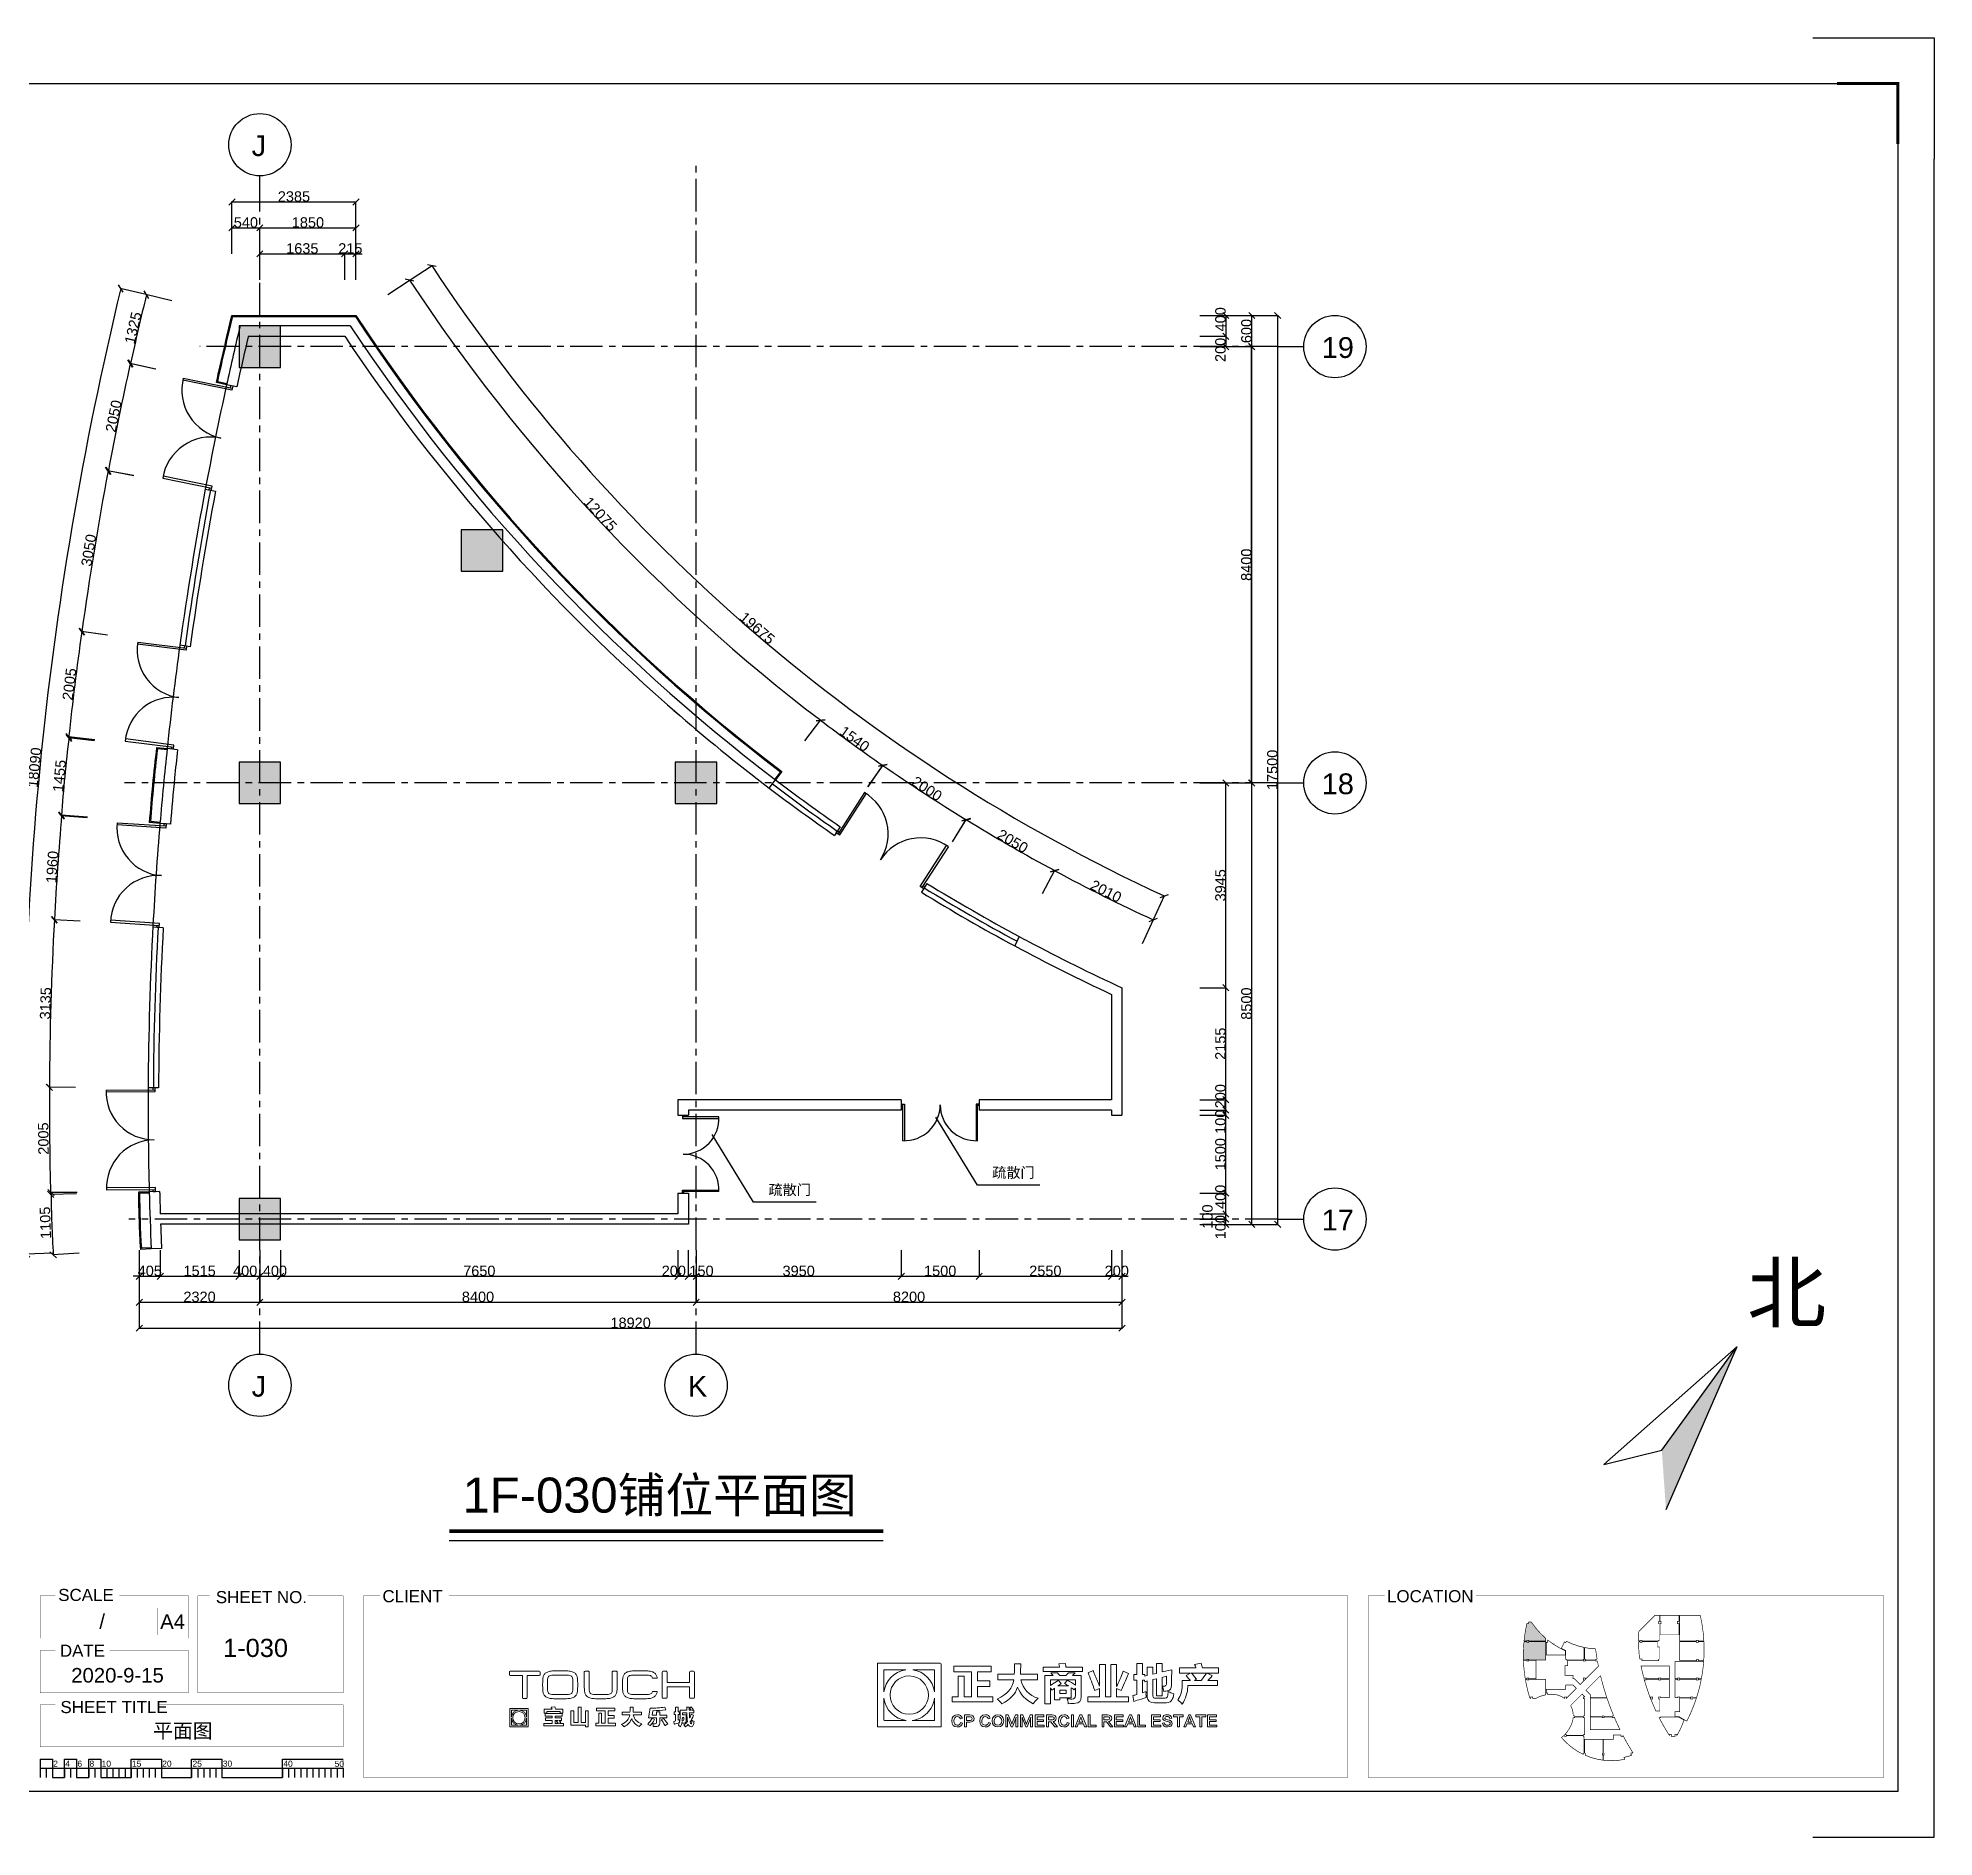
# Model space of a CAD drawing. Header units: inches. Extents: x -47015 to 48746, y -20711 to 28113.
# Drawn here: x -17776 to 18736, y -20711 to 13931 of the extents above; entities that cross this region are included whole.
import ezdxf
from ezdxf.enums import TextEntityAlignment as Align

# ---------------------------------------------------------------- set-up
doc = ezdxf.new("R2010")
doc.units = ezdxf.units.IN
doc.header["$MEASUREMENT"] = 0
doc.linetypes.add('CENTER', pattern=[2, 1.25, -0.25, 0.25, -0.25])
for name, color, linetype in [('DIM', 3, 'Continuous'), ('DIM TEXT', 7, 'Continuous'), ('WALL', 255, 'Continuous'), ('WINDOW', 5, 'Continuous'), ('图层 1', 7, 'Continuous'), ('轴线', 10, 'CENTER')]:
    doc.layers.add(name, color=color, linetype=linetype)
doc.styles.add('3F_2017.02$0$H1', font='swisscl.ttf')
doc.styles.get("Standard").update_dxf_attribs({"font": 'arial.ttf'})
doc.dimstyles.new('DIM-200MM', dxfattribs={"dimtxt": 200, "dimasz": 120, "dimexe": 10, "dimexo": 10, "dimgap": 0.7, "dimtad": 1, "dimdec": 0, "dimrnd": 5, "dimzin": 1, "dimdsep": 46, "dimtxsty": 'Standard', "dimblk": 'OBLIQUE', "dimcen": 0.5, "dimdle": 1, "dimclrd": 256, "dimclre": 256, "dimclrt": 7, "dimaunit": 1, "dimadec": 0, "dimazin": 0, "dimtfac": 1, "dimtdec": 0, "dimtix": 1, "dimtmove": 2, "dimatfit": 3, "dimfxl": 0, "dimtolj": 1, "dimtzin": 1, "dimarcsym": 0})

msp = doc.modelspace()

# ---------------------------------------------------------------- texts
at = {"style": '3F_2017.02$0$H1'}
msp.add_text('北', height=1115.4, dxfattribs=at).set_placement((15137.7, -10786.6))
for s, height, p in [('SCALE', 233.28, (-17384.8, -16165.5)), ('SHEET NO.', 233.28, (-14350.4, -16207.2)), ('CLIENT', 233.28, (-11142.3, -16189.7)), ('LOCATION', 233.28, (8202.3, -16189.7)), ('A4', 279.94, (-15421.8, -16703.1)), ('DATE', 233.28, (-17352.8, -17239.3)), ('SHEET TITLE', 233.28, (-17342.4, -18324.3)), ('2', 116.6, (-17482.5, -19355.6)), ('4', 116.6, (-17249.2, -19355.6)), ('6', 116.6, (-17016, -19355.6)), ('8', 116.6, (-16782.7, -19355.6)), ('10', 116.64, (-16549.4, -19355.6)), ('15', 116.64, (-15966.2, -19355.6)), ('20', 116.64, (-15383, -19355.6)), ('25', 116.64, (-14799.8, -19355.6)), ('30', 116.64, (-14216.6, -19355.6)), ('40', 116.64, (-13050.2, -19355.6)), ('50', 116.64, (-12062.9, -19359.8))]:
    msp.add_text(s, height=height).set_placement(p)
at = {"insert": (-9599.6, -13789.1), "char_height": 675, "attachment_point": 1}
msp.add_mtext_dynamic_manual_height_columns('1F-030{\\fSimSun|b0|i0|c134|p2;铺位平面图}', width=9190.911, gutter_width=1.35, heights=[0], dxfattribs=at)
for tag, text, p in [('/', 'AS NOTED', (-16484.9, -16698.7)), ('2020-9-15', '2020-7-22', (-15351.8, -17735.5))]:
    msp.add_attdef(tag, text=text, height=279.94).set_placement(p, align=Align.RIGHT)
for tag, p, s, height in [('1-030', (-14210.5, -17243.5), 'SHEET NO.', 349.92), ('平面图', (-15558.1, -18803), 'SHEET-TITLE', 279.936)]:
    msp.add_attdef(tag, p, s, height=height)
at = {"layer": 'DIM', "color": 7, "char_height": 200, "attachment_point": 5}
for s, insert, rotation in [('\\A1;2005', (-17670.5, -7261.4), 90.59201), ('\\A1;1105', (-17631.8, -8883.2), 91.98603)]:
    msp.add_mtext(s, dxfattribs=dict(at, insert=insert, rotation=rotation))
at = {"layer": 'DIM TEXT', "attachment_point": 1}
for s, insert, char_height in [('J', (-13660.5, 12056.2), 400), ('19', (6943.2, 8169.3), 400), ('18', (6943.2, -230.7), 400), ('{\\fSimSun|b0|i0|c134|p2;疏散门}', (598.9, -7816.5), 200), ('{\\fSimSun|b0|i0|c134|p2;疏散门}', (-3710.2, -8148.6), 200), ('17', (6943.2, -8630.7), 400), ('J', (-13660.5, -11830.7), 400), ('K', (-5260.5, -11830.7), 400)]:
    msp.add_mtext_dynamic_manual_height_columns(s, width=10456.675, gutter_width=2, heights=[0], dxfattribs=dict(at, insert=insert, char_height=char_height))

# ---------------------------------------------------------------- blocks, each defined once
blk = doc.blocks.new('南区-墙-1F$0$DOOR_C01')
for p, q in [((-0.48, 0.46), (-0.48, -0.01)), ((-0.46, -0.01), (-0.46, 0.46)), ((0.46, -0.01), (0.46, 0.46)), ((0.48, 0.46), (0.48, -0.01)), ((-0.5, -0.01), (-0.5, 0.01)), ((-0.5, 0.01), (-0.48, 0.01)), ((0.5, 0.01), (0.48, 0.01)), ((0.5, -0.01), (0.5, 0.01)), ((-0.5, -0.01), (-0.46, -0.01)), ((0.5, -0.01), (0.46, -0.01))]:
    blk.add_line(p, q)
for centre, start, end in [((-0.46, 0), 0, 92.4919), ((0.46, 0), 87.5081, 180)]:
    blk.add_arc(centre, 0.46, start, end)
blk = doc.blocks.new('_Oblique')
at = {"color": 0, "linetype": 'ByBlock', "lineweight": -2}
blk.add_line((-0.5, -0.5), (0.5, 0.5), dxfattribs=at)
blk = doc.blocks.new('*D125')
at = {"layer": 'DEFPOINTS', "color": 0, "transparency": 16777216}
for p in [(-15420, -8713), (-15824, -8813), (-15420, -9913)]:
    blk.add_point(p, dxfattribs=at)
at = {"layer": 'DIM', "lineweight": -2, "transparency": 16777216}
for p, q in [((-15824, -9413), (-15824, -9923)), ((-15420, -9413), (-15420, -9923)), ((-15824, -9913), (-15944, -9913)), ((-15824, -9913), (-15420, -9913)), ((-15420, -9913), (-15300, -9913))]:
    blk.add_line(p, q, dxfattribs=at)
at = {"layer": 'DIM', "lineweight": -2, "transparency": 16777216, "xscale": 120, "yscale": 120, "zscale": 120}
blk.add_blockref('_Oblique', (-15824, -9913), dxfattribs=at)
at = {"layer": 'DIM', "lineweight": -2, "transparency": 16777216, "xscale": 120, "yscale": 120, "zscale": 120, "rotation": 180}
blk.add_blockref('_Oblique', (-15420, -9913), dxfattribs=at)
at = {"layer": 'DIM', "color": 7, "transparency": 16777216, "insert": (-15622, -9810), "char_height": 200, "attachment_point": 5}
blk.add_mtext('\\A1;405', dxfattribs=at)
blk = doc.blocks.new('*D126')
at = {"layer": 'DEFPOINTS', "color": 0, "transparency": 16777216}
for p in [(-15420, -8713), (-13903, -8913), (-13903, -9913)]:
    blk.add_point(p, dxfattribs=at)
at = {"layer": 'DIM', "lineweight": -2, "transparency": 16777216}
for p, q in [((-15420, -9413), (-15420, -9923)), ((-13903, -9413), (-13903, -9923)), ((-15421, -9913), (-13902, -9913))]:
    blk.add_line(p, q, dxfattribs=at)
at = {"layer": 'DIM', "lineweight": -2, "transparency": 16777216, "xscale": 120, "yscale": 120, "zscale": 120, "rotation": 180}
blk.add_blockref('_Oblique', (-15420, -9913), dxfattribs=at)
at = {"layer": 'DIM', "lineweight": -2, "transparency": 16777216, "xscale": 120, "yscale": 120, "zscale": 120}
blk.add_blockref('_Oblique', (-13903, -9913), dxfattribs=at)
at = {"layer": 'DIM', "color": 7, "transparency": 16777216, "insert": (-14662, -9810), "char_height": 200, "attachment_point": 5}
blk.add_mtext('\\A1;1515', dxfattribs=at)
blk = doc.blocks.new('*D127')
at = {"layer": 'DEFPOINTS', "color": 0, "transparency": 16777216}
for p in [(-13903, -8913), (-13502, -8913), (-13502, -9913)]:
    blk.add_point(p, dxfattribs=at)
at = {"layer": 'DIM', "lineweight": -2, "transparency": 16777216}
for p, q in [((-13903, -9413), (-13903, -9923)), ((-13502, -9413), (-13502, -9923)), ((-13904, -9913), (-13501, -9913))]:
    blk.add_line(p, q, dxfattribs=at)
at = {"layer": 'DIM', "lineweight": -2, "transparency": 16777216, "xscale": 120, "yscale": 120, "zscale": 120, "rotation": 180}
blk.add_blockref('_Oblique', (-13903, -9913), dxfattribs=at)
at = {"layer": 'DIM', "lineweight": -2, "transparency": 16777216, "xscale": 120, "yscale": 120, "zscale": 120}
blk.add_blockref('_Oblique', (-13502, -9913), dxfattribs=at)
at = {"layer": 'DIM', "color": 7, "transparency": 16777216, "insert": (-13785, -9810), "char_height": 200, "attachment_point": 5}
blk.add_mtext('\\A1;400', dxfattribs=at)
blk = doc.blocks.new('*D128')
at = {"layer": 'DEFPOINTS', "color": 0, "transparency": 16777216}
for p in [(-5452, -8713), (-13103, -8913), (-5452, -9913)]:
    blk.add_point(p, dxfattribs=at)
at = {"layer": 'DIM', "lineweight": -2, "transparency": 16777216}
for p, q in [((-13103, -9413), (-13103, -9923)), ((-5452, -9413), (-5452, -9923)), ((-13104, -9913), (-5451, -9913))]:
    blk.add_line(p, q, dxfattribs=at)
at = {"layer": 'DIM', "lineweight": -2, "transparency": 16777216, "xscale": 120, "yscale": 120, "zscale": 120, "rotation": 180}
blk.add_blockref('_Oblique', (-13103, -9913), dxfattribs=at)
at = {"layer": 'DIM', "lineweight": -2, "transparency": 16777216, "xscale": 120, "yscale": 120, "zscale": 120}
blk.add_blockref('_Oblique', (-5452, -9913), dxfattribs=at)
at = {"layer": 'DIM', "color": 7, "transparency": 16777216, "insert": (-9277, -9810), "char_height": 200, "attachment_point": 5}
blk.add_mtext('\\A1;7650', dxfattribs=at)
blk = doc.blocks.new('*D129')
at = {"layer": 'DEFPOINTS', "color": 0, "transparency": 16777216}
for p in [(-5452, -8713), (-5252, -8466), (-5252, -9913)]:
    blk.add_point(p, dxfattribs=at)
at = {"layer": 'DIM', "lineweight": -2, "transparency": 16777216}
for p, q in [((-5452, -9413), (-5452, -9923)), ((-5252, -9413), (-5252, -9923)), ((-5453, -9913), (-5251, -9913))]:
    blk.add_line(p, q, dxfattribs=at)
at = {"layer": 'DIM', "lineweight": -2, "transparency": 16777216, "xscale": 120, "yscale": 120, "zscale": 120, "rotation": 180}
blk.add_blockref('_Oblique', (-5452, -9913), dxfattribs=at)
at = {"layer": 'DIM', "lineweight": -2, "transparency": 16777216, "xscale": 120, "yscale": 120, "zscale": 120}
blk.add_blockref('_Oblique', (-5252, -9913), dxfattribs=at)
at = {"layer": 'DIM', "color": 7, "transparency": 16777216, "insert": (-5531, -9810), "char_height": 200, "attachment_point": 5}
blk.add_mtext('\\A1;200', dxfattribs=at)
blk = doc.blocks.new('*D130')
at = {"lineweight": -2, "transparency": 16777216}
for p, q in [((-5253, -9913), (-5101, -9913)), ((-5252, -9903), (-5252, -9923)), ((-5102, -9903), (-5102, -9923))]:
    blk.add_line(p, q, dxfattribs=at)
at = {"layer": 'DEFPOINTS', "color": 0, "transparency": 16777216}
for p in [(-5102, -7444), (-5252, -8466), (-5102, -9913)]:
    blk.add_point(p, dxfattribs=at)
at = {"lineweight": -2, "transparency": 16777216, "xscale": 120, "yscale": 120, "zscale": 120, "rotation": 180}
blk.add_blockref('_Oblique', (-5252, -9913), dxfattribs=at)
at = {"lineweight": -2, "transparency": 16777216, "xscale": 120, "yscale": 120, "zscale": 120}
blk.add_blockref('_Oblique', (-5102, -9913), dxfattribs=at)
at = {"color": 7, "transparency": 16777216, "insert": (-4998, -9810), "char_height": 200, "attachment_point": 5}
blk.add_mtext('\\A1;150', dxfattribs=at)
blk = doc.blocks.new('*D131')
at = {"layer": 'DEFPOINTS', "color": 0, "transparency": 16777216}
for p in [(-1152, -6513), (-5102, -7444), (-1152, -9913)]:
    blk.add_point(p, dxfattribs=at)
at = {"layer": 'DIM', "lineweight": -2, "transparency": 16777216}
for p, q in [((-5102, -9413), (-5102, -9923)), ((-1152, -9413), (-1152, -9923)), ((-5103, -9913), (-1151, -9913))]:
    blk.add_line(p, q, dxfattribs=at)
at = {"layer": 'DIM', "lineweight": -2, "transparency": 16777216, "xscale": 120, "yscale": 120, "zscale": 120, "rotation": 180}
blk.add_blockref('_Oblique', (-5102, -9913), dxfattribs=at)
at = {"layer": 'DIM', "lineweight": -2, "transparency": 16777216, "xscale": 120, "yscale": 120, "zscale": 120}
blk.add_blockref('_Oblique', (-1152, -9913), dxfattribs=at)
at = {"layer": 'DIM', "color": 7, "transparency": 16777216, "insert": (-3127, -9810), "char_height": 200, "attachment_point": 5}
blk.add_mtext('\\A1;3950', dxfattribs=at)
blk = doc.blocks.new('*D132')
at = {"layer": 'DEFPOINTS', "color": 0, "transparency": 16777216}
for p in [(-1152, -6513), (348, -6513), (348, -9913)]:
    blk.add_point(p, dxfattribs=at)
at = {"layer": 'DIM', "lineweight": -2, "transparency": 16777216}
for p, q in [((-1152, -9413), (-1152, -9923)), ((348, -9413), (348, -9923)), ((-1153, -9913), (349, -9913))]:
    blk.add_line(p, q, dxfattribs=at)
at = {"layer": 'DIM', "lineweight": -2, "transparency": 16777216, "xscale": 120, "yscale": 120, "zscale": 120, "rotation": 180}
blk.add_blockref('_Oblique', (-1152, -9913), dxfattribs=at)
at = {"layer": 'DIM', "lineweight": -2, "transparency": 16777216, "xscale": 120, "yscale": 120, "zscale": 120}
blk.add_blockref('_Oblique', (348, -9913), dxfattribs=at)
at = {"layer": 'DIM', "color": 7, "transparency": 16777216, "insert": (-402, -9810), "char_height": 200, "attachment_point": 5}
blk.add_mtext('\\A1;1500', dxfattribs=at)
blk = doc.blocks.new('*D133')
at = {"layer": 'DEFPOINTS', "color": 0, "transparency": 16777216}
for p in [(348, -6513), (2898, -6282), (2898, -9913)]:
    blk.add_point(p, dxfattribs=at)
at = {"layer": 'DIM', "lineweight": -2, "transparency": 16777216}
for p, q in [((348, -9413), (348, -9923)), ((2898, -9413), (2898, -9923)), ((347, -9913), (2899, -9913))]:
    blk.add_line(p, q, dxfattribs=at)
at = {"layer": 'DIM', "lineweight": -2, "transparency": 16777216, "xscale": 120, "yscale": 120, "zscale": 120, "rotation": 180}
blk.add_blockref('_Oblique', (348, -9913), dxfattribs=at)
at = {"layer": 'DIM', "lineweight": -2, "transparency": 16777216, "xscale": 120, "yscale": 120, "zscale": 120}
blk.add_blockref('_Oblique', (2898, -9913), dxfattribs=at)
at = {"layer": 'DIM', "color": 7, "transparency": 16777216, "insert": (1623, -9810), "char_height": 200, "attachment_point": 5}
blk.add_mtext('\\A1;2550', dxfattribs=at)
blk = doc.blocks.new('*D134')
at = {"layer": 'DEFPOINTS', "color": 0, "transparency": 16777216}
for p in [(2898, -6282), (3098, -6309), (3098, -9913)]:
    blk.add_point(p, dxfattribs=at)
at = {"layer": 'DIM', "lineweight": -2, "transparency": 16777216}
for p, q in [((2898, -9413), (2898, -9923)), ((3098, -9413), (3098, -9923)), ((2898, -9913), (2778, -9913)), ((2898, -9913), (3098, -9913)), ((3098, -9913), (3218, -9913))]:
    blk.add_line(p, q, dxfattribs=at)
at = {"layer": 'DIM', "lineweight": -2, "transparency": 16777216, "xscale": 120, "yscale": 120, "zscale": 120}
blk.add_blockref('_Oblique', (2898, -9913), dxfattribs=at)
at = {"layer": 'DIM', "lineweight": -2, "transparency": 16777216, "xscale": 120, "yscale": 120, "zscale": 120, "rotation": 180}
blk.add_blockref('_Oblique', (3098, -9913), dxfattribs=at)
at = {"layer": 'DIM', "color": 7, "transparency": 16777216, "insert": (2998, -9810), "char_height": 200, "attachment_point": 5}
blk.add_mtext('\\A1;200', dxfattribs=at)
blk = doc.blocks.new('*D135')
at = {"layer": 'DEFPOINTS', "color": 0, "transparency": 16777216}
for p in [(-13502, -8913), (-13103, -8913), (-13103, -9913)]:
    blk.add_point(p, dxfattribs=at)
at = {"layer": 'DIM', "lineweight": -2, "transparency": 16777216}
for p, q in [((-13502, -9413), (-13502, -9923)), ((-13103, -9413), (-13103, -9923)), ((-13503, -9913), (-13102, -9913))]:
    blk.add_line(p, q, dxfattribs=at)
at = {"layer": 'DIM', "lineweight": -2, "transparency": 16777216, "xscale": 120, "yscale": 120, "zscale": 120, "rotation": 180}
blk.add_blockref('_Oblique', (-13502, -9913), dxfattribs=at)
at = {"layer": 'DIM', "lineweight": -2, "transparency": 16777216, "xscale": 120, "yscale": 120, "zscale": 120}
blk.add_blockref('_Oblique', (-13103, -9913), dxfattribs=at)
at = {"layer": 'DIM', "color": 7, "transparency": 16777216, "insert": (-13212, -9810), "char_height": 200, "attachment_point": 5}
blk.add_mtext('\\A1;400', dxfattribs=at)
blk = doc.blocks.new('*D136')
at = {"layer": 'DEFPOINTS', "color": 0, "transparency": 16777216}
for p in [(-15824, -8813), (-13503, -9213), (-13503, -10413)]:
    blk.add_point(p, dxfattribs=at)
at = {"layer": 'DIM', "lineweight": -2, "transparency": 16777216}
for p, q in [((-15824, -9913), (-15824, -10423)), ((-13503, -9913), (-13503, -10423)), ((-15825, -10413), (-13502, -10413))]:
    blk.add_line(p, q, dxfattribs=at)
at = {"layer": 'DIM', "lineweight": -2, "transparency": 16777216, "xscale": 120, "yscale": 120, "zscale": 120, "rotation": 180}
blk.add_blockref('_Oblique', (-15824, -10413), dxfattribs=at)
at = {"layer": 'DIM', "lineweight": -2, "transparency": 16777216, "xscale": 120, "yscale": 120, "zscale": 120}
blk.add_blockref('_Oblique', (-13503, -10413), dxfattribs=at)
at = {"layer": 'DIM', "color": 7, "transparency": 16777216, "insert": (-14664, -10310), "char_height": 200, "attachment_point": 5}
blk.add_mtext('\\A1;2320', dxfattribs=at)
blk = doc.blocks.new('*D137')
at = {"layer": 'DEFPOINTS', "color": 0, "transparency": 16777216}
for p in [(-5252, -8813), (-5252, -8913), (5098, -8813)]:
    blk.add_point(p, dxfattribs=at)
at = {"layer": 'DIM', "lineweight": -2, "transparency": 16777216}
for p, q in [((4598, -8813), (5108, -8813)), ((4598, -8913), (5108, -8913)), ((5098, -8914), (5098, -8812))]:
    blk.add_line(p, q, dxfattribs=at)
at = {"layer": 'DIM', "lineweight": -2, "transparency": 16777216, "xscale": 120, "yscale": 120, "zscale": 120}
for p, rotation in [((5098, -8813), 90), ((5098, -8913), 270)]:
    blk.add_blockref('_Oblique', p, dxfattribs=dict(at, rotation=rotation))
at = {"layer": 'DIM', "color": 7, "transparency": 16777216, "insert": (4995, -8967), "char_height": 200, "attachment_point": 5, "rotation": 90}
blk.add_mtext('\\A1;100', dxfattribs=at)
blk = doc.blocks.new('*D138')
at = {"layer": 'DEFPOINTS', "color": 0, "transparency": 16777216}
for p in [(-5452, -8713), (5098, -8713), (-5252, -8813)]:
    blk.add_point(p, dxfattribs=at)
at = {"layer": 'DIM', "lineweight": -2, "transparency": 16777216}
for p, q in [((4598, -8713), (5108, -8713)), ((5098, -8814), (5098, -8712)), ((4598, -8813), (5108, -8813))]:
    blk.add_line(p, q, dxfattribs=at)
at = {"layer": 'DIM', "lineweight": -2, "transparency": 16777216, "xscale": 120, "yscale": 120, "zscale": 120}
for p, rotation in [((5098, -8713), 90), ((5098, -8813), 270)]:
    blk.add_blockref('_Oblique', p, dxfattribs=dict(at, rotation=rotation))
at = {"layer": 'DIM', "color": 7, "transparency": 16777216, "insert": (4745, -8763), "char_height": 200, "attachment_point": 5, "rotation": 90}
blk.add_mtext('\\A1;100', dxfattribs=at)
blk = doc.blocks.new('*D139')
at = {"layer": 'DEFPOINTS', "color": 0, "transparency": 16777216}
for p in [(-5452, -8313), (5098, -8313), (-5452, -8713)]:
    blk.add_point(p, dxfattribs=at)
at = {"layer": 'DIM', "lineweight": -2, "transparency": 16777216}
for p, q in [((4598, -8313), (5108, -8313)), ((5098, -8714), (5098, -8312)), ((4598, -8713), (5108, -8713))]:
    blk.add_line(p, q, dxfattribs=at)
at = {"layer": 'DIM', "lineweight": -2, "transparency": 16777216, "xscale": 120, "yscale": 120, "zscale": 120}
for p, rotation in [((5098, -8313), 90), ((5098, -8713), 270)]:
    blk.add_blockref('_Oblique', p, dxfattribs=dict(at, rotation=rotation))
at = {"layer": 'DIM', "color": 7, "transparency": 16777216, "insert": (4995, -8384), "char_height": 200, "attachment_point": 5, "rotation": 90}
blk.add_mtext('\\A1;400', dxfattribs=at)
blk = doc.blocks.new('*D140')
at = {"layer": 'DEFPOINTS', "color": 0, "transparency": 16777216}
for p in [(-5452, -6813), (5098, -6813), (-5452, -8313)]:
    blk.add_point(p, dxfattribs=at)
at = {"layer": 'DIM', "lineweight": -2, "transparency": 16777216}
for p, q in [((4598, -6813), (5108, -6813)), ((5098, -8314), (5098, -6812)), ((4598, -8313), (5108, -8313))]:
    blk.add_line(p, q, dxfattribs=at)
at = {"layer": 'DIM', "lineweight": -2, "transparency": 16777216, "xscale": 120, "yscale": 120, "zscale": 120}
for p, rotation in [((5098, -6813), 90), ((5098, -8313), 270)]:
    blk.add_blockref('_Oblique', p, dxfattribs=dict(at, rotation=rotation))
at = {"layer": 'DIM', "color": 7, "transparency": 16777216, "insert": (4995, -7563), "char_height": 200, "attachment_point": 5, "rotation": 90}
blk.add_mtext('\\A1;1500', dxfattribs=at)
blk = doc.blocks.new('*D141')
at = {"layer": 'DEFPOINTS', "color": 0, "transparency": 16777216}
for p in [(-5452, -6813), (-5252, -6713), (5098, -6713)]:
    blk.add_point(p, dxfattribs=at)
at = {"layer": 'DIM', "lineweight": -2, "transparency": 16777216}
for p, q in [((4598, -6713), (5108, -6713)), ((4598, -6813), (5108, -6813)), ((5098, -6814), (5098, -6712))]:
    blk.add_line(p, q, dxfattribs=at)
at = {"layer": 'DIM', "lineweight": -2, "transparency": 16777216, "xscale": 120, "yscale": 120, "zscale": 120}
for p, rotation in [((5098, -6713), 90), ((5098, -6813), 270)]:
    blk.add_blockref('_Oblique', p, dxfattribs=dict(at, rotation=rotation))
at = {"layer": 'DIM', "color": 7, "transparency": 16777216, "insert": (4995, -6938), "char_height": 200, "attachment_point": 5, "rotation": 90}
blk.add_mtext('\\A1;100', dxfattribs=at)
blk = doc.blocks.new('*D142')
at = {"layer": 'DEFPOINTS', "color": 0, "transparency": 16777216}
for p in [(-5205, -6513), (5098, -6513), (-5252, -6713)]:
    blk.add_point(p, dxfattribs=at)
at = {"layer": 'DIM', "lineweight": -2, "transparency": 16777216}
for p, q in [((4598, -6513), (5108, -6513)), ((5098, -6714), (5098, -6512)), ((4598, -6713), (5108, -6713))]:
    blk.add_line(p, q, dxfattribs=at)
at = {"layer": 'DIM', "lineweight": -2, "transparency": 16777216, "xscale": 120, "yscale": 120, "zscale": 120}
for p, rotation in [((5098, -6513), 90), ((5098, -6713), 270)]:
    blk.add_blockref('_Oblique', p, dxfattribs=dict(at, rotation=rotation))
at = {"layer": 'DIM', "color": 7, "transparency": 16777216, "insert": (4995, -6446), "char_height": 200, "attachment_point": 5, "rotation": 90}
blk.add_mtext('\\A1;200', dxfattribs=at)
blk = doc.blocks.new('*D143')
at = {"layer": 'DEFPOINTS', "color": 0, "transparency": 16777216}
for p in [(3098, -4358), (5098, -4358), (-5205, -6513)]:
    blk.add_point(p, dxfattribs=at)
at = {"layer": 'DIM', "lineweight": -2, "transparency": 16777216}
for p, q in [((4598, -4358), (5108, -4358)), ((5098, -6514), (5098, -4357)), ((4598, -6513), (5108, -6513))]:
    blk.add_line(p, q, dxfattribs=at)
at = {"layer": 'DIM', "lineweight": -2, "transparency": 16777216, "xscale": 120, "yscale": 120, "zscale": 120}
for p, rotation in [((5098, -4358), 90), ((5098, -6513), 270)]:
    blk.add_blockref('_Oblique', p, dxfattribs=dict(at, rotation=rotation))
at = {"layer": 'DIM', "color": 7, "transparency": 16777216, "insert": (4995, -5435), "char_height": 200, "attachment_point": 5, "rotation": 90}
blk.add_mtext('\\A1;2155', dxfattribs=at)
blk = doc.blocks.new('*D144')
at = {"layer": 'DEFPOINTS', "color": 0, "transparency": 16777216}
for p in [(2250, -413), (5098, -413), (3098, -4358)]:
    blk.add_point(p, dxfattribs=at)
at = {"layer": 'DIM', "lineweight": -2, "transparency": 16777216}
for p, q in [((4598, -413), (5108, -413)), ((5098, -4359), (5098, -412)), ((4598, -4358), (5108, -4358))]:
    blk.add_line(p, q, dxfattribs=at)
at = {"layer": 'DIM', "lineweight": -2, "transparency": 16777216, "xscale": 120, "yscale": 120, "zscale": 120}
for p, rotation in [((5098, -413), 90), ((5098, -4358), 270)]:
    blk.add_blockref('_Oblique', p, dxfattribs=dict(at, rotation=rotation))
at = {"layer": 'DIM', "color": 7, "transparency": 16777216, "insert": (4995, -2385), "char_height": 200, "attachment_point": 5, "rotation": 90}
blk.add_mtext('\\A1;3945', dxfattribs=at)
blk = doc.blocks.new('*D145')
at = {"layer": 'DEFPOINTS', "color": 0, "transparency": 16777216}
for p in [(170, -413), (5598, -413), (-5252, -8913)]:
    blk.add_point(p, dxfattribs=at)
at = {"layer": 'DIM', "lineweight": -2, "transparency": 16777216}
for p, q in [((5098, -413), (5608, -413)), ((5598, -8914), (5598, -412)), ((5098, -8913), (5608, -8913))]:
    blk.add_line(p, q, dxfattribs=at)
at = {"layer": 'DIM', "lineweight": -2, "transparency": 16777216, "xscale": 120, "yscale": 120, "zscale": 120}
for p, rotation in [((5598, -413), 90), ((5598, -8913), 270)]:
    blk.add_blockref('_Oblique', p, dxfattribs=dict(at, rotation=rotation))
at = {"layer": 'DIM', "color": 7, "transparency": 16777216, "insert": (5495, -4663), "char_height": 200, "attachment_point": 5, "rotation": 90}
blk.add_mtext('\\A1;8500', dxfattribs=at)
blk = doc.blocks.new('*D147')
at = {"layer": 'DEFPOINTS', "color": 0, "transparency": 16777216}
for p in [(-5102, -8813), (-13503, -9213), (-5102, -10413)]:
    blk.add_point(p, dxfattribs=at)
at = {"layer": 'DIM', "lineweight": -2, "transparency": 16777216}
for p, q in [((-13503, -9913), (-13503, -10423)), ((-5102, -9913), (-5102, -10423)), ((-13504, -10413), (-5101, -10413))]:
    blk.add_line(p, q, dxfattribs=at)
at = {"layer": 'DIM', "lineweight": -2, "transparency": 16777216, "xscale": 120, "yscale": 120, "zscale": 120, "rotation": 180}
blk.add_blockref('_Oblique', (-13503, -10413), dxfattribs=at)
at = {"layer": 'DIM', "lineweight": -2, "transparency": 16777216, "xscale": 120, "yscale": 120, "zscale": 120}
blk.add_blockref('_Oblique', (-5102, -10413), dxfattribs=at)
at = {"layer": 'DIM', "color": 7, "transparency": 16777216, "insert": (-9302, -10310), "char_height": 200, "attachment_point": 5}
blk.add_mtext('\\A1;8400', dxfattribs=at)
blk = doc.blocks.new('*D148')
at = {"layer": 'DEFPOINTS', "color": 0, "transparency": 16777216}
for p in [(3098, -6813), (-5102, -8813), (3098, -10413)]:
    blk.add_point(p, dxfattribs=at)
at = {"layer": 'DIM', "lineweight": -2, "transparency": 16777216}
for p, q in [((-5102, -9913), (-5102, -10423)), ((3098, -9913), (3098, -10423)), ((-5103, -10413), (3099, -10413))]:
    blk.add_line(p, q, dxfattribs=at)
at = {"layer": 'DIM', "lineweight": -2, "transparency": 16777216, "xscale": 120, "yscale": 120, "zscale": 120, "rotation": 180}
blk.add_blockref('_Oblique', (-5102, -10413), dxfattribs=at)
at = {"layer": 'DIM', "lineweight": -2, "transparency": 16777216, "xscale": 120, "yscale": 120, "zscale": 120}
blk.add_blockref('_Oblique', (3098, -10413), dxfattribs=at)
at = {"layer": 'DIM', "color": 7, "transparency": 16777216, "insert": (-1002, -10310), "char_height": 200, "attachment_point": 5}
blk.add_mtext('\\A1;8200', dxfattribs=at)
blk = doc.blocks.new('*D149')
at = {"layer": 'DEFPOINTS', "color": 0, "transparency": 16777216}
for p in [(-11653, 8587), (6098, 8587), (-5252, -8913)]:
    blk.add_point(p, dxfattribs=at)
at = {"layer": 'DIM', "lineweight": -2, "transparency": 16777216}
for p, q in [((5598, 8587), (6108, 8587)), ((6098, -8914), (6098, 8588)), ((5598, -8913), (6108, -8913))]:
    blk.add_line(p, q, dxfattribs=at)
at = {"layer": 'DIM', "lineweight": -2, "transparency": 16777216, "xscale": 120, "yscale": 120, "zscale": 120}
for p, rotation in [((6098, 8587), 90), ((6098, -8913), 270)]:
    blk.add_blockref('_Oblique', p, dxfattribs=dict(at, rotation=rotation))
at = {"layer": 'DIM', "color": 7, "transparency": 16777216, "insert": (5995, -163), "char_height": 200, "attachment_point": 5, "rotation": 90}
blk.add_mtext('\\A1;17500', dxfattribs=at)
blk = doc.blocks.new('*D150')
at = {"layer": 'DEFPOINTS', "color": 0, "transparency": 16777216}
for p in [(3098, -6813), (-15824, -8813), (3098, -10913)]:
    blk.add_point(p, dxfattribs=at)
at = {"layer": 'DIM', "lineweight": -2, "transparency": 16777216}
for p, q in [((-15824, -10413), (-15824, -10923)), ((3098, -10413), (3098, -10923)), ((-15825, -10913), (3099, -10913))]:
    blk.add_line(p, q, dxfattribs=at)
at = {"layer": 'DIM', "lineweight": -2, "transparency": 16777216, "xscale": 120, "yscale": 120, "zscale": 120, "rotation": 180}
blk.add_blockref('_Oblique', (-15824, -10913), dxfattribs=at)
at = {"layer": 'DIM', "lineweight": -2, "transparency": 16777216, "xscale": 120, "yscale": 120, "zscale": 120}
blk.add_blockref('_Oblique', (3098, -10913), dxfattribs=at)
at = {"layer": 'DIM', "color": 7, "transparency": 16777216, "insert": (-6363, -10810), "char_height": 200, "attachment_point": 5}
blk.add_mtext('\\A1;18920', dxfattribs=at)
blk = doc.blocks.new('*D151')
at = {"layer": 'DEFPOINTS', "color": 0, "transparency": 16777216}
for p in [(-12604, 8587), (-12604, 8187), (5098, 8187)]:
    blk.add_point(p, dxfattribs=at)
at = {"layer": 'DIM', "lineweight": -2, "transparency": 16777216}
for p, q in [((4598, 8587), (5108, 8587)), ((5098, 8588), (5098, 8186)), ((4598, 8187), (5108, 8187))]:
    blk.add_line(p, q, dxfattribs=at)
at = {"layer": 'DIM', "lineweight": -2, "transparency": 16777216, "xscale": 120, "yscale": 120, "zscale": 120}
for p, rotation in [((5098, 8587), 90), ((5098, 8187), 270)]:
    blk.add_blockref('_Oblique', p, dxfattribs=dict(at, rotation=rotation))
at = {"layer": 'DIM', "color": 7, "transparency": 16777216, "insert": (4995, 8513), "char_height": 200, "attachment_point": 5, "rotation": 90}
blk.add_mtext('\\A1;400', dxfattribs=at)
blk = doc.blocks.new('*D152')
at = {"layer": 'DEFPOINTS', "color": 0, "transparency": 16777216}
for p in [(-12276, 8187), (-12276, 7987), (5098, 7987)]:
    blk.add_point(p, dxfattribs=at)
at = {"layer": 'DIM', "lineweight": -2, "transparency": 16777216}
for p, q in [((4598, 8187), (5108, 8187)), ((5098, 8188), (5098, 7986)), ((4598, 7987), (5108, 7987))]:
    blk.add_line(p, q, dxfattribs=at)
at = {"layer": 'DIM', "lineweight": -2, "transparency": 16777216, "xscale": 120, "yscale": 120, "zscale": 120}
for p, rotation in [((5098, 8187), 90), ((5098, 7987), 270)]:
    blk.add_blockref('_Oblique', p, dxfattribs=dict(at, rotation=rotation))
at = {"layer": 'DIM', "color": 7, "transparency": 16777216, "insert": (4995, 7924), "char_height": 200, "attachment_point": 5, "rotation": 90}
blk.add_mtext('\\A1;200', dxfattribs=at)
blk = doc.blocks.new('*D153')
at = {"layer": 'DEFPOINTS', "color": 0, "transparency": 16777216}
for p in [(-12331, 8587), (5598, 8587), (-12276, 7987)]:
    blk.add_point(p, dxfattribs=at)
at = {"layer": 'DIM', "lineweight": -2, "transparency": 16777216}
for p, q in [((5098, 8587), (5608, 8587)), ((5598, 7986), (5598, 8588)), ((5098, 7987), (5608, 7987))]:
    blk.add_line(p, q, dxfattribs=at)
at = {"layer": 'DIM', "lineweight": -2, "transparency": 16777216, "xscale": 120, "yscale": 120, "zscale": 120}
for p, rotation in [((5598, 8587), 90), ((5598, 7987), 270)]:
    blk.add_blockref('_Oblique', p, dxfattribs=dict(at, rotation=rotation))
at = {"layer": 'DIM', "color": 7, "transparency": 16777216, "insert": (5495, 8287), "char_height": 200, "attachment_point": 5, "rotation": 90}
blk.add_mtext('\\A1;600', dxfattribs=at)
blk = doc.blocks.new('*D154')
at = {"layer": 'DEFPOINTS', "color": 0, "transparency": 16777216}
for p in [(2380, 7987), (5595, 7987), (-16, -413)]:
    blk.add_point(p, dxfattribs=at)
at = {"layer": 'DIM', "lineweight": -2, "transparency": 16777216}
for p, q in [((5095, 7987), (5605, 7987)), ((5595, -414), (5595, 7988)), ((5095, -413), (5605, -413))]:
    blk.add_line(p, q, dxfattribs=at)
at = {"layer": 'DIM', "lineweight": -2, "transparency": 16777216, "xscale": 120, "yscale": 120, "zscale": 120}
for p, rotation in [((5595, 7987), 90), ((5595, -413), 270)]:
    blk.add_blockref('_Oblique', p, dxfattribs=dict(at, rotation=rotation))
at = {"layer": 'DIM', "color": 7, "transparency": 16777216, "insert": (5493, 3787), "char_height": 200, "attachment_point": 5, "rotation": 90}
blk.add_mtext('\\A1;8400', dxfattribs=at)
blk = doc.blocks.new('*D155')
at = {"layer": 'DEFPOINTS', "color": 0, "transparency": 16777216}
for p in [(-13502, 10274), (-14039, 8587), (-13502, 8587)]:
    blk.add_point(p, dxfattribs=at)
at = {"layer": 'DIM', "lineweight": -2, "transparency": 16777216}
for p, q in [((-14040, 10274), (-13501, 10274)), ((-14039, 9774), (-14039, 10284)), ((-13502, 9774), (-13502, 10284))]:
    blk.add_line(p, q, dxfattribs=at)
at = {"layer": 'DIM', "lineweight": -2, "transparency": 16777216, "xscale": 120, "yscale": 120, "zscale": 120, "rotation": 180}
blk.add_blockref('_Oblique', (-14039, 10274), dxfattribs=at)
at = {"layer": 'DIM', "lineweight": -2, "transparency": 16777216, "xscale": 120, "yscale": 120, "zscale": 120}
blk.add_blockref('_Oblique', (-13502, 10274), dxfattribs=at)
at = {"layer": 'DIM', "color": 7, "transparency": 16777216, "insert": (-13771, 10377), "char_height": 200, "attachment_point": 5}
blk.add_mtext('\\A1;540', dxfattribs=at)
blk = doc.blocks.new('*D156')
at = {"layer": 'DEFPOINTS', "color": 0, "transparency": 16777216}
for p in [(-11868, 9774), (-13502, 8587), (-11868, 8187)]:
    blk.add_point(p, dxfattribs=at)
at = {"layer": 'DIM', "lineweight": -2, "transparency": 16777216}
for p, q in [((-13503, 9774), (-11867, 9774)), ((-13502, 9274), (-13502, 9784)), ((-11868, 9274), (-11868, 9784))]:
    blk.add_line(p, q, dxfattribs=at)
at = {"layer": 'DIM', "lineweight": -2, "transparency": 16777216, "xscale": 120, "yscale": 120, "zscale": 120, "rotation": 180}
blk.add_blockref('_Oblique', (-13502, 9774), dxfattribs=at)
at = {"layer": 'DIM', "lineweight": -2, "transparency": 16777216, "xscale": 120, "yscale": 120, "zscale": 120}
blk.add_blockref('_Oblique', (-11868, 9774), dxfattribs=at)
at = {"layer": 'DIM', "color": 7, "transparency": 16777216, "insert": (-12685, 9877), "char_height": 200, "attachment_point": 5}
blk.add_mtext('\\A1;1635', dxfattribs=at)
blk = doc.blocks.new('*D157')
at = {"layer": 'DEFPOINTS', "color": 0, "transparency": 16777216}
for p in [(-11653, 9774), (-11653, 8587), (-11868, 8187)]:
    blk.add_point(p, dxfattribs=at)
at = {"layer": 'DIM', "lineweight": -2, "transparency": 16777216}
for p, q in [((-11868, 9774), (-11988, 9774)), ((-11868, 9274), (-11868, 9784)), ((-11868, 9774), (-11653, 9774)), ((-11653, 9274), (-11653, 9784)), ((-11653, 9774), (-11533, 9774))]:
    blk.add_line(p, q, dxfattribs=at)
at = {"layer": 'DIM', "lineweight": -2, "transparency": 16777216, "xscale": 120, "yscale": 120, "zscale": 120}
blk.add_blockref('_Oblique', (-11868, 9774), dxfattribs=at)
at = {"layer": 'DIM', "lineweight": -2, "transparency": 16777216, "xscale": 120, "yscale": 120, "zscale": 120, "rotation": 180}
blk.add_blockref('_Oblique', (-11653, 9774), dxfattribs=at)
at = {"layer": 'DIM', "color": 7, "transparency": 16777216, "insert": (-11760, 9877), "char_height": 200, "attachment_point": 5}
blk.add_mtext('\\A1;215', dxfattribs=at)
blk = doc.blocks.new('*D158')
at = {"layer": 'DEFPOINTS', "color": 0, "transparency": 16777216}
for p in [(-11653, 10274), (-13502, 8587), (-11653, 8587)]:
    blk.add_point(p, dxfattribs=at)
at = {"layer": 'DIM', "lineweight": -2, "transparency": 16777216}
for p, q in [((-13503, 10274), (-11652, 10274)), ((-13502, 9774), (-13502, 10284)), ((-11653, 9774), (-11653, 10284))]:
    blk.add_line(p, q, dxfattribs=at)
at = {"layer": 'DIM', "lineweight": -2, "transparency": 16777216, "xscale": 120, "yscale": 120, "zscale": 120, "rotation": 180}
blk.add_blockref('_Oblique', (-13502, 10274), dxfattribs=at)
at = {"layer": 'DIM', "lineweight": -2, "transparency": 16777216, "xscale": 120, "yscale": 120, "zscale": 120}
blk.add_blockref('_Oblique', (-11653, 10274), dxfattribs=at)
at = {"layer": 'DIM', "color": 7, "transparency": 16777216, "insert": (-12577, 10377), "char_height": 200, "attachment_point": 5}
blk.add_mtext('\\A1;1850', dxfattribs=at)
blk = doc.blocks.new('*D159')
at = {"layer": 'DEFPOINTS', "color": 0, "transparency": 16777216}
for p in [(-11653, 10774), (-14039, 8587), (-11653, 8587)]:
    blk.add_point(p, dxfattribs=at)
at = {"layer": 'DIM', "lineweight": -2, "transparency": 16777216}
for p, q in [((-14040, 10774), (-11652, 10774)), ((-14039, 10274), (-14039, 10784)), ((-11653, 10274), (-11653, 10784))]:
    blk.add_line(p, q, dxfattribs=at)
at = {"layer": 'DIM', "lineweight": -2, "transparency": 16777216, "xscale": 120, "yscale": 120, "zscale": 120, "rotation": 180}
blk.add_blockref('_Oblique', (-14039, 10774), dxfattribs=at)
at = {"layer": 'DIM', "lineweight": -2, "transparency": 16777216, "xscale": 120, "yscale": 120, "zscale": 120}
blk.add_blockref('_Oblique', (-11653, 10774), dxfattribs=at)
at = {"layer": 'DIM', "color": 7, "transparency": 16777216, "insert": (-12846, 10877), "char_height": 200, "attachment_point": 5}
blk.add_mtext('\\A1;2385', dxfattribs=at)
blk = doc.blocks.new('*D168')
at = {"layer": 'DEFPOINTS', "color": 0, "transparency": 16777216}
for p in [(-15485, 271), (-17234, -35), (-15625, -1177), (18038, -3705)]:
    blk.add_point(p, dxfattribs=at)
at = {"layer": 'DIM', "lineweight": -2, "transparency": 16777216}
for p, q in [((-16681, 413), (-17187, 473)), ((-16826, -1087), (-17334, -1049))]:
    blk.add_line(p, q, dxfattribs=at)
blk.add_arc((18038, -3705), 35462, 173.2352, 175.7056, dxfattribs=at)
at = {"layer": 'DIM', "lineweight": -2, "transparency": 16777216, "xscale": 120, "yscale": 120, "zscale": 120}
for p, rotation in [((-17177, 472), 83.23523750370738), ((-17325, -1050), 265.7055602735483)]:
    blk.add_blockref('_Oblique', p, dxfattribs=dict(at, rotation=rotation))
at = {"layer": 'DIM', "color": 7, "transparency": 16777216, "insert": (-17361, -278), "char_height": 200, "attachment_point": 5, "rotation": 84.4704}
blk.add_mtext('\\A1;1455', dxfattribs=at)
blk = doc.blocks.new('block 47')
at = {"layer": '图层 1', "lineweight": 0}
for points in [[(122.06, -57.89), (122.06, -56.7), (123.44, -56.7), (123.44, -52.04), (124.83, -52.04), (124.83, -56.7), (126.49, -56.7), (126.49, -51.01), (122.45, -51.01), (122.45, -49.7), (130.99, -49.7), (130.99, -51.01), (127.87, -51.01), (127.87, -53.06), (130.64, -53.06), (130.64, -54.37), (127.87, -54.37), (127.87, -56.7), (131.31, -56.7), (131.31, -57.89), (122.06, -57.89)], [(146.62, -55.95), (148.08, -55.95), (148.08, -55.2), (146.62, -55.2), (146.62, -55.95)]]:
    blk.add_lwpolyline(points, dxfattribs=at)
for points, knots in [([(132.5, -52.83), (132.5, -52.83), (132.5, -51.52), (132.5, -51.52), (132.5, -51.52), (136.22, -51.52), (136.22, -51.52), (136.27, -50.84), (136.3, -50.05), (136.3, -49.15), (136.3, -49.15), (137.72, -49.15), (137.72, -49.15), (137.72, -49.44), (137.71, -49.84), (137.68, -50.34), (137.68, -50.89), (137.67, -51.29), (137.64, -51.52), (137.64, -51.52), (141.51, -51.52), (141.51, -51.52), (141.51, -51.52), (141.51, -52.83), (141.51, -52.83), (141.51, -52.83), (137.72, -52.83), (137.72, -52.83), (138.27, -54.94), (139.59, -56.35), (141.67, -57.06), (141.2, -57.5), (140.83, -57.91), (140.57, -58.28), (138.83, -57.47), (137.64, -56.2), (137.01, -54.49), (136.48, -56.1), (135.28, -57.37), (133.41, -58.32), (133.38, -58.3), (133.33, -58.23), (133.25, -58.12), (132.91, -57.73), (132.61, -57.43), (132.34, -57.22), (134.64, -56.19), (135.89, -54.72), (136.1, -52.83), (136.1, -52.83), (132.5, -52.83), (132.5, -52.83)], [0, 0, 0, 0, 1, 1, 1, 2, 2, 2, 3, 3, 3, 4, 4, 4, 5, 5, 5, 6, 6, 6, 7, 7, 7, 8, 8, 8, 9, 9, 9, 10, 10, 10, 11, 11, 11, 12, 12, 12, 13, 13, 13, 14, 14, 14, 15, 15, 15, 16, 16, 16, 17, 17, 17, 17]), ([(142.86, -50.97), (142.86, -50.97), (142.86, -49.94), (142.86, -49.94), (142.86, -49.94), (146.58, -49.94), (146.58, -49.94), (146.58, -49.91), (146.57, -49.86), (146.54, -49.78), (146.49, -49.62), (146.43, -49.41), (146.38, -49.15), (146.38, -49.15), (147.96, -49.11), (147.96, -49.11), (147.96, -49.37), (147.99, -49.65), (148.04, -49.94), (148.04, -49.94), (151.8, -49.94), (151.8, -49.94), (151.8, -49.94), (151.8, -50.97), (151.8, -50.97), (151.8, -50.97), (142.86, -50.97), (142.86, -50.97)], [0, 0, 0, 0, 1, 1, 1, 2, 2, 2, 3, 3, 3, 4, 4, 4, 5, 5, 5, 6, 6, 6, 7, 7, 7, 8, 8, 8, 9, 9, 9, 9]), ([(143.22, -58.28), (143.22, -58.28), (143.22, -51.84), (143.22, -51.84), (143.22, -51.84), (145.08, -51.84), (145.08, -51.84), (145.02, -51.76), (144.95, -51.65), (144.84, -51.52), (144.71, -51.36), (144.62, -51.26), (144.56, -51.21), (144.56, -51.21), (146.11, -51.21), (146.11, -51.21), (146.16, -51.26), (146.24, -51.36), (146.34, -51.52), (146.45, -51.65), (146.53, -51.76), (146.58, -51.84), (146.58, -51.84), (148.08, -51.84), (148.08, -51.84), (148.13, -51.79), (148.2, -51.69), (148.28, -51.56), (148.38, -51.46), (148.5, -51.34), (148.64, -51.21), (148.64, -51.21), (150.14, -51.21), (150.14, -51.21), (149.95, -51.44), (149.76, -51.65), (149.54, -51.84), (149.54, -51.84), (151.48, -51.84), (151.48, -51.84), (151.48, -51.84), (151.48, -56.7), (151.48, -56.7), (151.48, -57.62), (151.06, -58.12), (150.22, -58.2), (149.87, -58.26), (149.32, -58.28), (148.56, -58.28), (148.48, -57.75), (148.4, -57.39), (148.32, -57.18), (148.53, -57.2), (148.89, -57.22), (149.39, -57.22), (149.94, -57.22), (150.22, -56.95), (150.22, -56.42), (150.22, -56.42), (150.22, -54.76), (150.22, -54.76), (150.22, -54.76), (149.94, -55.12), (149.94, -55.12), (149.7, -54.96), (149.47, -54.8), (149.23, -54.65), (149.23, -54.65), (149.23, -56.98), (149.23, -56.98), (149.23, -56.98), (146.62, -56.98), (146.62, -56.98), (146.62, -56.98), (146.62, -57.37), (146.62, -57.37), (146.62, -57.37), (145.43, -57.37), (145.43, -57.37), (145.43, -57.37), (145.43, -54.76), (145.43, -54.76), (145.38, -54.82), (145.29, -54.88), (145.16, -54.96), (145.02, -55.07), (144.92, -55.15), (144.84, -55.2), (144.81, -55.15), (144.73, -55.03), (144.6, -54.84), (144.73, -55), (144.7, -54.95), (144.48, -54.69), (144.48, -54.69), (144.48, -58.28), (144.48, -58.28), (144.48, -58.28), (143.22, -58.28), (143.22, -58.28)], [0, 0, 0, 0, 1, 1, 1, 2, 2, 2, 3, 3, 3, 4, 4, 4, 5, 5, 5, 6, 6, 6, 7, 7, 7, 8, 8, 8, 9, 9, 9, 10, 10, 10, 11, 11, 11, 12, 12, 12, 13, 13, 13, 14, 14, 14, 15, 15, 15, 16, 16, 16, 17, 17, 17, 18, 18, 18, 19, 19, 19, 20, 20, 20, 21, 21, 21, 22, 22, 22, 23, 23, 23, 24, 24, 24, 25, 25, 25, 26, 26, 26, 27, 27, 27, 28, 28, 28, 29, 29, 29, 30, 30, 30, 31, 31, 31, 32, 32, 32, 33, 33, 33, 33]), ([(155.68, -54.25), (155.68, -54.25), (155.68, -49.31), (155.68, -49.31), (155.68, -49.31), (157.06, -49.31), (157.06, -49.31), (157.06, -49.31), (157.06, -56.7), (157.06, -56.7), (157.06, -56.7), (158.25, -56.7), (158.25, -56.7), (158.25, -56.7), (158.25, -49.31), (158.25, -49.31), (158.25, -49.31), (159.59, -49.31), (159.59, -49.31), (159.59, -49.31), (159.59, -54.37), (159.59, -54.37), (160.12, -53.37), (160.62, -52.19), (161.09, -50.85), (161.09, -50.85), (162.32, -51.36), (162.32, -51.36), (162.06, -52.02), (161.59, -53.09), (160.94, -54.57), (160.8, -54.88), (160.7, -55.12), (160.62, -55.28), (160.62, -55.28), (159.59, -54.8), (159.59, -54.8), (159.59, -54.8), (159.59, -56.7), (159.59, -56.7), (159.59, -56.7), (162.32, -56.7), (162.32, -56.7), (162.32, -56.7), (162.32, -57.89), (162.32, -57.89), (162.32, -57.89), (153.03, -57.89), (153.03, -57.89), (153.03, -57.89), (153.03, -56.7), (153.03, -56.7), (153.03, -56.7), (155.68, -56.7), (155.68, -56.7), (155.68, -56.7), (155.68, -54.84), (155.68, -54.84), (155.68, -54.84), (154.61, -55.28), (154.61, -55.28), (154.11, -53.8), (153.59, -52.46), (153.07, -51.25), (153.07, -51.25), (154.21, -50.73), (154.21, -50.73), (154.29, -50.94), (154.43, -51.27), (154.61, -51.72), (154.87, -52.3), (155.23, -53.14), (155.68, -54.25)], [0, 0, 0, 0, 1, 1, 1, 2, 2, 2, 3, 3, 3, 4, 4, 4, 5, 5, 5, 6, 6, 6, 7, 7, 7, 8, 8, 8, 9, 9, 9, 10, 10, 10, 11, 11, 11, 12, 12, 12, 13, 13, 13, 14, 14, 14, 15, 15, 15, 16, 16, 16, 17, 17, 17, 18, 18, 18, 19, 19, 19, 20, 20, 20, 21, 21, 21, 22, 22, 22, 23, 23, 23, 24, 24, 24, 24]), ([(168.73, -51.36), (168.73, -51.36), (168.73, -49.11), (168.73, -49.11), (168.73, -49.11), (169.99, -49.11), (169.99, -49.11), (169.99, -49.11), (169.99, -51.05), (169.99, -51.05), (169.99, -51.05), (172.17, -50.57), (172.17, -50.57), (172.17, -51.07), (172.15, -51.72), (172.13, -52.51), (172.1, -53.01), (172.09, -53.54), (172.09, -54.09), (172.06, -54.8), (171.81, -55.23), (171.34, -55.36), (171.02, -55.38), (170.69, -55.42), (170.35, -55.48), (170.27, -55.05), (170.16, -54.65), (170.03, -54.25), (170.27, -54.25), (170.47, -54.25), (170.63, -54.25), (170.84, -54.22), (170.94, -54.09), (170.94, -53.85), (170.97, -53.46), (170.98, -52.85), (170.98, -52.04), (170.98, -52.04), (169.99, -52.27), (169.99, -52.27), (169.99, -52.27), (169.99, -56.5), (169.99, -56.5), (169.99, -56.5), (168.73, -56.5), (168.73, -56.5), (168.73, -56.5), (168.73, -52.59), (168.73, -52.59), (168.73, -52.59), (167.86, -52.79), (167.86, -52.79), (167.86, -52.79), (167.86, -56.54), (167.86, -56.54), (167.88, -56.86), (168.1, -57.03), (168.49, -57.06), (168.49, -57.06), (170.31, -57.06), (170.31, -57.06), (170.86, -57.06), (171.17, -56.91), (171.22, -56.62), (171.3, -56.28), (171.35, -55.91), (171.38, -55.52), (171.59, -55.62), (171.86, -55.74), (172.21, -55.87), (172.42, -55.95), (172.58, -56.02), (172.68, -56.07), (172.52, -56.7), (172.39, -57.12), (172.29, -57.33), (172.05, -57.83), (171.61, -58.08), (170.98, -58.08), (170.98, -58.08), (168.21, -58.08), (168.21, -58.08), (167.16, -58.08), (166.62, -57.62), (166.59, -56.7), (166.59, -56.7), (166.59, -53.1), (166.59, -53.1), (166.59, -53.1), (166, -53.26), (166, -53.26), (166, -53.26), (165.92, -52.95), (165.92, -52.95), (165.92, -52.95), (165.49, -52.95), (165.49, -52.95), (165.49, -52.95), (165.49, -55.79), (165.49, -55.79), (165.78, -55.71), (166.05, -55.63), (166.32, -55.55), (166.29, -55.82), (166.29, -56.25), (166.32, -56.86), (166.08, -56.94), (165.74, -57.06), (165.29, -57.22), (164.52, -57.43), (163.94, -57.61), (163.55, -57.77), (163.55, -57.77), (163.31, -56.42), (163.31, -56.42), (163.63, -56.35), (163.93, -56.27), (164.22, -56.19), (164.22, -56.19), (164.22, -52.95), (164.22, -52.95), (164.22, -52.95), (163.51, -52.95), (163.51, -52.95), (163.51, -52.95), (163.51, -51.64), (163.51, -51.64), (163.51, -51.64), (164.22, -51.64), (164.22, -51.64), (164.22, -51.64), (164.22, -49.11), (164.22, -49.11), (164.22, -49.11), (165.49, -49.11), (165.49, -49.11), (165.49, -49.11), (165.49, -51.64), (165.49, -51.64), (165.49, -51.64), (166.04, -51.64), (166.04, -51.64), (166.04, -51.64), (166.04, -52), (166.04, -52), (166.04, -52), (166.59, -51.84), (166.59, -51.84), (166.59, -51.84), (166.59, -49.94), (166.59, -49.94), (166.59, -49.94), (167.86, -49.94), (167.86, -49.94), (167.86, -49.94), (167.86, -51.56), (167.86, -51.56), (167.86, -51.56), (168.73, -51.36), (168.73, -51.36)], [0, 0, 0, 0, 1, 1, 1, 2, 2, 2, 3, 3, 3, 4, 4, 4, 5, 5, 5, 6, 6, 6, 7, 7, 7, 8, 8, 8, 9, 9, 9, 10, 10, 10, 11, 11, 11, 12, 12, 12, 13, 13, 13, 14, 14, 14, 15, 15, 15, 16, 16, 16, 17, 17, 17, 18, 18, 18, 19, 19, 19, 20, 20, 20, 21, 21, 21, 22, 22, 22, 23, 23, 23, 24, 24, 24, 25, 25, 25, 26, 26, 26, 27, 27, 27, 28, 28, 28, 29, 29, 29, 30, 30, 30, 31, 31, 31, 32, 32, 32, 33, 33, 33, 34, 34, 34, 35, 35, 35, 36, 36, 36, 37, 37, 37, 38, 38, 38, 39, 39, 39, 40, 40, 40, 41, 41, 41, 42, 42, 42, 43, 43, 43, 44, 44, 44, 45, 45, 45, 46, 46, 46, 47, 47, 47, 48, 48, 48, 49, 49, 49, 50, 50, 50, 51, 51, 51, 52, 52, 52, 53, 53, 53, 53]), ([(174.58, -54.25), (174.58, -54.25), (174.58, -52.99), (174.58, -52.99), (174.58, -52.99), (176.4, -52.99), (176.4, -52.99), (176.38, -52.96), (176.34, -52.92), (176.28, -52.87), (176.1, -52.63), (175.82, -52.3), (175.45, -51.88), (175.45, -51.88), (176.44, -51.29), (176.44, -51.29), (176.44, -51.29), (173.95, -51.29), (173.95, -51.29), (173.95, -51.29), (173.95, -50.1), (173.95, -50.1), (173.95, -50.1), (177.71, -50.1), (177.71, -50.1), (177.68, -50.02), (177.64, -49.9), (177.59, -49.74), (177.51, -49.53), (177.44, -49.39), (177.39, -49.31), (177.39, -49.31), (178.89, -49.07), (178.89, -49.07), (178.97, -49.47), (179.06, -49.81), (179.17, -50.1), (179.17, -50.1), (182.81, -50.1), (182.81, -50.1), (182.81, -50.1), (182.81, -51.29), (182.81, -51.29), (182.81, -51.29), (180.2, -51.29), (180.2, -51.29), (180.2, -51.29), (181.42, -51.88), (181.42, -51.88), (181.03, -52.35), (180.7, -52.72), (180.43, -52.99), (180.43, -52.99), (182.65, -52.99), (182.65, -52.99), (182.65, -52.99), (182.65, -54.17), (182.65, -54.17), (182.65, -54.17), (175.81, -54.17), (175.81, -54.17), (175.81, -54.17), (175.81, -54.41), (175.81, -54.41), (175.81, -55.75), (175.4, -57.08), (174.58, -58.4), (174.35, -58.14), (174.02, -57.81), (173.6, -57.41), (174.2, -56.41), (174.53, -55.36), (174.58, -54.25)], [0, 0, 0, 0, 1, 1, 1, 2, 2, 2, 3, 3, 3, 4, 4, 4, 5, 5, 5, 6, 6, 6, 7, 7, 7, 8, 8, 8, 9, 9, 9, 10, 10, 10, 11, 11, 11, 12, 12, 12, 13, 13, 13, 14, 14, 14, 15, 15, 15, 16, 16, 16, 17, 17, 17, 18, 18, 18, 19, 19, 19, 20, 20, 20, 21, 21, 21, 22, 22, 22, 23, 23, 23, 24, 24, 24, 24]), ([(177.83, -52.71), (177.83, -52.71), (177.35, -52.99), (177.35, -52.99), (177.35, -52.99), (178.89, -52.99), (178.89, -52.99), (179.29, -52.48), (179.68, -51.92), (180.08, -51.29), (180.08, -51.29), (176.64, -51.29), (176.64, -51.29), (176.74, -51.39), (176.9, -51.58), (177.11, -51.84), (177.4, -52.21), (177.64, -52.5), (177.83, -52.71)], [0, 0, 0, 0, 1, 1, 1, 2, 2, 2, 3, 3, 3, 4, 4, 4, 5, 5, 5, 6, 6, 6, 6]), ([(146.26, -52.91), (146.26, -52.91), (146.94, -53.66), (146.94, -53.66), (146.7, -53.87), (146.45, -54.05), (146.18, -54.21), (146.18, -54.21), (148.64, -54.21), (148.64, -54.21), (148.48, -54.13), (148.27, -54), (148, -53.82), (147.87, -53.74), (147.78, -53.68), (147.73, -53.66), (147.73, -53.66), (148.36, -52.95), (148.36, -52.95), (148.99, -53.29), (149.61, -53.66), (150.22, -54.05), (150.22, -54.05), (150.22, -52.87), (150.22, -52.87), (150.22, -52.87), (144.48, -52.87), (144.48, -52.87), (144.48, -52.87), (144.48, -54.17), (144.48, -54.17), (144.8, -53.96), (145.24, -53.66), (145.79, -53.26), (146, -53.1), (146.16, -52.99), (146.26, -52.91)], [0, 0, 0, 0, 1, 1, 1, 2, 2, 2, 3, 3, 3, 4, 4, 4, 5, 5, 5, 6, 6, 6, 7, 7, 7, 8, 8, 8, 9, 9, 9, 10, 10, 10, 11, 11, 11, 12, 12, 12, 12])]:
    blk.add_open_spline(points, degree=3, knots=knots, dxfattribs=at)
blk = doc.blocks.new('block 48')
at = {"layer": '图层 1', "lineweight": 0}
for points in [[(141.43, -63.17), (143.09, -63.17), (143.09, -63.54), (140.99, -63.54), (140.99, -60.84), (143.02, -60.84), (143.02, -61.25), (141.43, -61.25), (141.43, -61.96), (142.93, -61.96), (142.93, -62.35), (141.43, -62.35), (141.43, -63.17)], [(149.29, -60.86), (149.73, -60.86), (149.73, -63.54), (149.29, -63.54), (149.29, -60.86)], [(152.3, -63.54), (152.05, -62.89), (150.84, -62.89), (150.57, -63.54), (150.1, -63.54), (151.23, -60.84), (151.66, -60.84), (152.78, -63.54), (152.3, -63.54)], [(153.09, -60.86), (153.54, -60.86), (153.54, -63.17), (154.89, -63.17), (154.89, -63.54), (153.09, -63.54), (153.09, -60.86)], [(159.52, -63.17), (161.18, -63.17), (161.18, -63.54), (159.08, -63.54), (159.08, -60.84), (161.12, -60.84), (161.12, -61.25), (159.52, -61.25), (159.52, -61.96), (161.03, -61.96), (161.03, -62.35), (159.52, -62.35), (159.52, -63.17)], [(163.61, -63.54), (163.35, -62.89), (162.15, -62.89), (161.87, -63.54), (161.41, -63.54), (162.54, -60.84), (162.96, -60.84), (164.09, -63.54), (163.61, -63.54)], [(164.4, -60.86), (164.85, -60.86), (164.85, -63.17), (166.2, -63.17), (166.2, -63.54), (164.4, -63.54), (164.4, -60.86)], [(168, -63.17), (169.66, -63.17), (169.66, -63.54), (167.56, -63.54), (167.56, -60.84), (169.59, -60.84), (169.59, -61.25), (168, -61.25), (168, -61.96), (169.5, -61.96), (169.5, -62.35), (168, -62.35), (168, -63.17)], [(174.81, -61.25), (173.91, -61.25), (173.91, -63.54), (173.47, -63.54), (173.47, -61.25), (172.56, -61.25), (172.56, -60.86), (174.81, -60.86), (174.81, -61.25)], [(177.12, -63.54), (176.86, -62.89), (175.65, -62.89), (175.38, -63.54), (174.91, -63.54), (176.04, -60.84), (176.47, -60.84), (177.6, -63.54), (177.12, -63.54)], [(179.95, -61.25), (179.06, -61.25), (179.06, -63.54), (178.62, -63.54), (178.62, -61.25), (177.71, -61.25), (177.71, -60.86), (179.95, -60.86), (179.95, -61.25)], [(180.77, -63.17), (182.43, -63.17), (182.43, -63.54), (180.33, -63.54), (180.33, -60.84), (182.37, -60.84), (182.37, -61.25), (180.77, -61.25), (180.77, -61.96), (182.28, -61.96), (182.28, -62.35), (180.77, -62.35), (180.77, -63.17)]]:
    blk.add_lwpolyline(points, dxfattribs=at)
for points, knots in [([(124.4, -61.6), (124.4, -61.6), (123.93, -61.73), (123.93, -61.73), (123.81, -61.4), (123.58, -61.23), (123.25, -61.21), (122.74, -61.23), (122.47, -61.57), (122.44, -62.21), (122.45, -62.86), (122.71, -63.19), (123.22, -63.21), (123.63, -63.22), (123.88, -63), (123.97, -62.57), (123.97, -62.57), (124.45, -62.69), (124.45, -62.69), (124.3, -63.29), (123.89, -63.59), (123.23, -63.58), (122.41, -63.57), (121.99, -63.11), (121.97, -62.21), (121.99, -61.3), (122.42, -60.83), (123.27, -60.81), (123.81, -60.81), (124.19, -61.08), (124.4, -61.6)], [0, 0, 0, 0, 1, 1, 1, 2, 2, 2, 3, 3, 3, 4, 4, 4, 5, 5, 5, 6, 6, 6, 7, 7, 7, 8, 8, 8, 9, 9, 9, 10, 10, 10, 10]), ([(126.08, -62.51), (126.08, -62.51), (125.35, -62.51), (125.35, -62.51), (125.35, -62.51), (125.35, -63.54), (125.35, -63.54), (125.35, -63.54), (124.9, -63.54), (124.9, -63.54), (124.9, -63.54), (124.9, -60.84), (124.9, -60.84), (124.9, -60.84), (126.1, -60.84), (126.1, -60.84), (126.69, -60.87), (127.01, -61.14), (127.05, -61.66), (127.04, -62.22), (126.72, -62.5), (126.08, -62.51)], [0, 0, 0, 0, 1, 1, 1, 2, 2, 2, 3, 3, 3, 4, 4, 4, 5, 5, 5, 6, 6, 6, 7, 7, 7, 7]), ([(126.04, -61.25), (126.04, -61.25), (125.35, -61.25), (125.35, -61.25), (125.35, -61.25), (125.35, -62.12), (125.35, -62.12), (125.35, -62.12), (126.04, -62.12), (126.04, -62.12), (126.41, -62.12), (126.6, -61.97), (126.6, -61.66), (126.58, -61.39), (126.39, -61.26), (126.04, -61.25)], [0, 0, 0, 0, 1, 1, 1, 2, 2, 2, 3, 3, 3, 4, 4, 4, 5, 5, 5, 5]), ([(130.77, -61.6), (130.77, -61.6), (130.3, -61.73), (130.3, -61.73), (130.18, -61.4), (129.95, -61.23), (129.62, -61.21), (129.11, -61.23), (128.84, -61.57), (128.81, -62.21), (128.82, -62.86), (129.08, -63.19), (129.59, -63.21), (130, -63.22), (130.25, -63), (130.34, -62.57), (130.34, -62.57), (130.82, -62.69), (130.82, -62.69), (130.67, -63.29), (130.26, -63.59), (129.6, -63.58), (128.78, -63.57), (128.36, -63.11), (128.34, -62.21), (128.36, -61.3), (128.79, -60.83), (129.64, -60.81), (130.18, -60.81), (130.55, -61.08), (130.77, -61.6)], [0, 0, 0, 0, 1, 1, 1, 2, 2, 2, 3, 3, 3, 4, 4, 4, 5, 5, 5, 6, 6, 6, 7, 7, 7, 8, 8, 8, 9, 9, 9, 10, 10, 10, 10]), ([(132.51, -60.81), (133.34, -60.86), (133.78, -61.32), (133.84, -62.19), (133.81, -63.09), (133.36, -63.56), (132.49, -63.58), (131.64, -63.54), (131.2, -63.08), (131.16, -62.21), (131.21, -61.32), (131.66, -60.85), (132.51, -60.81)], [0, 0, 0, 0, 1, 1, 1, 2, 2, 2, 3, 3, 3, 4, 4, 4, 4]), ([(132.47, -63.22), (133.05, -63.19), (133.35, -62.86), (133.37, -62.21), (133.33, -61.58), (133.04, -61.25), (132.5, -61.19), (131.95, -61.24), (131.65, -61.58), (131.62, -62.21), (131.64, -62.84), (131.93, -63.18), (132.47, -63.22)], [0, 0, 0, 0, 1, 1, 1, 2, 2, 2, 3, 3, 3, 4, 4, 4, 4]), ([(136.5, -60.86), (136.5, -60.86), (137.03, -60.86), (137.03, -60.86), (137.03, -60.86), (137.03, -63.54), (137.03, -63.54), (137.03, -63.54), (136.62, -63.54), (136.62, -63.54), (136.62, -63.54), (136.62, -61.95), (136.62, -61.95), (136.62, -61.82), (136.63, -61.62), (136.66, -61.36), (136.66, -61.36), (136.64, -61.36), (136.64, -61.36), (136.61, -61.52), (136.56, -61.67), (136.49, -61.83), (136.49, -61.83), (135.83, -63.54), (135.83, -63.54), (135.83, -63.54), (135.52, -63.54), (135.52, -63.54), (135.52, -63.54), (134.84, -61.83), (134.84, -61.83), (134.78, -61.66), (134.73, -61.5), (134.7, -61.36), (134.7, -61.36), (134.68, -61.36), (134.68, -61.36), (134.7, -61.56), (134.71, -61.76), (134.71, -61.95), (134.71, -61.95), (134.71, -63.54), (134.71, -63.54), (134.71, -63.54), (134.31, -63.54), (134.31, -63.54), (134.31, -63.54), (134.31, -60.86), (134.31, -60.86), (134.31, -60.86), (134.84, -60.86), (134.84, -60.86), (134.84, -60.86), (135.57, -62.67), (135.57, -62.67), (135.58, -62.72), (135.6, -62.79), (135.65, -62.89), (135.65, -62.94), (135.66, -62.97), (135.67, -62.99), (135.71, -62.86), (135.75, -62.76), (135.79, -62.67), (135.79, -62.67), (136.5, -60.86), (136.5, -60.86)], [0, 0, 0, 0, 1, 1, 1, 2, 2, 2, 3, 3, 3, 4, 4, 4, 5, 5, 5, 6, 6, 6, 7, 7, 7, 8, 8, 8, 9, 9, 9, 10, 10, 10, 11, 11, 11, 12, 12, 12, 13, 13, 13, 14, 14, 14, 15, 15, 15, 16, 16, 16, 17, 17, 17, 18, 18, 18, 19, 19, 19, 20, 20, 20, 21, 21, 21, 22, 22, 22, 22]), ([(139.84, -60.86), (139.84, -60.86), (140.37, -60.86), (140.37, -60.86), (140.37, -60.86), (140.37, -63.54), (140.37, -63.54), (140.37, -63.54), (139.96, -63.54), (139.96, -63.54), (139.96, -63.54), (139.96, -61.95), (139.96, -61.95), (139.96, -61.82), (139.97, -61.62), (140, -61.36), (140, -61.36), (139.98, -61.36), (139.98, -61.36), (139.95, -61.52), (139.9, -61.67), (139.83, -61.83), (139.83, -61.83), (139.17, -63.54), (139.17, -63.54), (139.17, -63.54), (138.85, -63.54), (138.85, -63.54), (138.85, -63.54), (138.18, -61.83), (138.18, -61.83), (138.12, -61.66), (138.07, -61.5), (138.04, -61.36), (138.04, -61.36), (138.02, -61.36), (138.02, -61.36), (138.04, -61.56), (138.05, -61.76), (138.05, -61.95), (138.05, -61.95), (138.05, -63.54), (138.05, -63.54), (138.05, -63.54), (137.65, -63.54), (137.65, -63.54), (137.65, -63.54), (137.65, -60.86), (137.65, -60.86), (137.65, -60.86), (138.18, -60.86), (138.18, -60.86), (138.18, -60.86), (138.91, -62.67), (138.91, -62.67), (138.92, -62.72), (138.94, -62.79), (138.98, -62.89), (138.99, -62.94), (139, -62.97), (139.01, -62.99), (139.05, -62.86), (139.09, -62.76), (139.13, -62.67), (139.13, -62.67), (139.84, -60.86), (139.84, -60.86)], [0, 0, 0, 0, 1, 1, 1, 2, 2, 2, 3, 3, 3, 4, 4, 4, 5, 5, 5, 6, 6, 6, 7, 7, 7, 8, 8, 8, 9, 9, 9, 10, 10, 10, 11, 11, 11, 12, 12, 12, 13, 13, 13, 14, 14, 14, 15, 15, 15, 16, 16, 16, 17, 17, 17, 18, 18, 18, 19, 19, 19, 20, 20, 20, 21, 21, 21, 22, 22, 22, 22]), ([(146.09, -63.54), (146.09, -63.54), (145.49, -63.54), (145.49, -63.54), (145.49, -63.54), (144.58, -62.4), (144.58, -62.4), (144.58, -62.4), (144.04, -62.4), (144.04, -62.4), (144.04, -62.4), (144.04, -63.54), (144.04, -63.54), (144.04, -63.54), (143.6, -63.54), (143.6, -63.54), (143.6, -63.54), (143.6, -60.84), (143.6, -60.84), (143.6, -60.84), (144.86, -60.84), (144.86, -60.84), (145.46, -60.86), (145.78, -61.12), (145.8, -61.61), (145.8, -62.05), (145.57, -62.31), (145.09, -62.38), (145.09, -62.38), (146.09, -63.54), (146.09, -63.54)], [0, 0, 0, 0, 1, 1, 1, 2, 2, 2, 3, 3, 3, 4, 4, 4, 5, 5, 5, 6, 6, 6, 7, 7, 7, 8, 8, 8, 9, 9, 9, 10, 10, 10, 10]), ([(144.04, -61.25), (144.04, -61.25), (144.04, -62), (144.04, -62), (144.04, -62), (144.78, -62), (144.78, -62), (145.17, -62), (145.36, -61.87), (145.35, -61.6), (145.34, -61.37), (145.15, -61.26), (144.78, -61.25), (144.78, -61.25), (144.04, -61.25), (144.04, -61.25)], [0, 0, 0, 0, 1, 1, 1, 2, 2, 2, 3, 3, 3, 4, 4, 4, 5, 5, 5, 5]), ([(148.74, -61.6), (148.74, -61.6), (148.27, -61.73), (148.27, -61.73), (148.15, -61.4), (147.92, -61.23), (147.59, -61.21), (147.08, -61.23), (146.81, -61.57), (146.78, -62.21), (146.79, -62.86), (147.05, -63.19), (147.56, -63.21), (147.97, -63.22), (148.22, -63), (148.31, -62.57), (148.31, -62.57), (148.79, -62.69), (148.79, -62.69), (148.64, -63.29), (148.23, -63.59), (147.57, -63.58), (146.75, -63.57), (146.33, -63.11), (146.31, -62.21), (146.33, -61.3), (146.76, -60.83), (147.61, -60.81), (148.15, -60.81), (148.53, -61.08), (148.74, -61.6)], [0, 0, 0, 0, 1, 1, 1, 2, 2, 2, 3, 3, 3, 4, 4, 4, 5, 5, 5, 6, 6, 6, 7, 7, 7, 8, 8, 8, 9, 9, 9, 10, 10, 10, 10]), ([(150.99, -62.51), (150.99, -62.51), (151.89, -62.51), (151.89, -62.51), (151.89, -62.51), (151.53, -61.56), (151.53, -61.56), (151.48, -61.45), (151.46, -61.36), (151.46, -61.3), (151.46, -61.3), (151.45, -61.3), (151.45, -61.3), (151.44, -61.38), (151.41, -61.46), (151.37, -61.56), (151.37, -61.56), (150.99, -62.51), (150.99, -62.51)], [0, 0, 0, 0, 1, 1, 1, 2, 2, 2, 3, 3, 3, 4, 4, 4, 5, 5, 5, 6, 6, 6, 6]), ([(158.75, -63.54), (158.75, -63.54), (158.16, -63.54), (158.16, -63.54), (158.16, -63.54), (157.25, -62.4), (157.25, -62.4), (157.25, -62.4), (156.7, -62.4), (156.7, -62.4), (156.7, -62.4), (156.7, -63.54), (156.7, -63.54), (156.7, -63.54), (156.26, -63.54), (156.26, -63.54), (156.26, -63.54), (156.26, -60.84), (156.26, -60.84), (156.26, -60.84), (157.52, -60.84), (157.52, -60.84), (158.13, -60.86), (158.44, -61.12), (158.47, -61.61), (158.47, -62.05), (158.23, -62.31), (157.75, -62.38), (157.75, -62.38), (158.75, -63.54), (158.75, -63.54)], [0, 0, 0, 0, 1, 1, 1, 2, 2, 2, 3, 3, 3, 4, 4, 4, 5, 5, 5, 6, 6, 6, 7, 7, 7, 8, 8, 8, 9, 9, 9, 10, 10, 10, 10]), ([(156.7, -61.25), (156.7, -61.25), (156.7, -62), (156.7, -62), (156.7, -62), (157.44, -62), (157.44, -62), (157.83, -62), (158.02, -61.87), (158.01, -61.6), (158, -61.37), (157.81, -61.26), (157.44, -61.25), (157.44, -61.25), (156.7, -61.25), (156.7, -61.25)], [0, 0, 0, 0, 1, 1, 1, 2, 2, 2, 3, 3, 3, 4, 4, 4, 5, 5, 5, 5]), ([(162.3, -62.51), (162.3, -62.51), (163.2, -62.51), (163.2, -62.51), (163.2, -62.51), (162.83, -61.56), (162.83, -61.56), (162.79, -61.45), (162.77, -61.36), (162.77, -61.3), (162.77, -61.3), (162.76, -61.3), (162.76, -61.3), (162.75, -61.38), (162.72, -61.46), (162.68, -61.56), (162.68, -61.56), (162.3, -62.51), (162.3, -62.51)], [0, 0, 0, 0, 1, 1, 1, 2, 2, 2, 3, 3, 3, 4, 4, 4, 5, 5, 5, 6, 6, 6, 6]), ([(172.21, -61.55), (172.21, -61.55), (171.75, -61.67), (171.75, -61.67), (171.67, -61.35), (171.48, -61.19), (171.16, -61.19), (170.79, -61.19), (170.61, -61.32), (170.6, -61.56), (170.56, -61.73), (170.77, -61.86), (171.21, -61.93), (171.94, -62.07), (172.3, -62.36), (172.28, -62.8), (172.26, -63.31), (171.91, -63.57), (171.23, -63.58), (170.56, -63.61), (170.16, -63.33), (170.04, -62.75), (170.04, -62.75), (170.48, -62.62), (170.48, -62.62), (170.52, -63.02), (170.77, -63.21), (171.22, -63.19), (171.62, -63.19), (171.82, -63.06), (171.82, -62.79), (171.85, -62.59), (171.63, -62.45), (171.14, -62.35), (170.44, -62.21), (170.1, -61.95), (170.13, -61.56), (170.16, -61.07), (170.49, -60.82), (171.14, -60.81), (171.73, -60.81), (172.09, -61.06), (172.21, -61.55)], [0, 0, 0, 0, 1, 1, 1, 2, 2, 2, 3, 3, 3, 4, 4, 4, 5, 5, 5, 6, 6, 6, 7, 7, 7, 8, 8, 8, 9, 9, 9, 10, 10, 10, 11, 11, 11, 12, 12, 12, 13, 13, 13, 14, 14, 14, 14]), ([(175.81, -62.51), (175.81, -62.51), (176.7, -62.51), (176.7, -62.51), (176.7, -62.51), (176.34, -61.56), (176.34, -61.56), (176.3, -61.45), (176.28, -61.36), (176.28, -61.3), (176.28, -61.3), (176.26, -61.3), (176.26, -61.3), (176.25, -61.38), (176.23, -61.46), (176.18, -61.56), (176.18, -61.56), (175.81, -62.51), (175.81, -62.51)], [0, 0, 0, 0, 1, 1, 1, 2, 2, 2, 3, 3, 3, 4, 4, 4, 5, 5, 5, 6, 6, 6, 6])]:
    blk.add_open_spline(points, degree=3, knots=knots, dxfattribs=at)
blk = doc.blocks.new('block 46')
at = {"layer": '图层 1', "lineweight": 0}
for points, knots in [([(105, -49.05), (109.78, -49.05), (114.56, -49.05), (119.34, -49.05), (119.54, -49.05), (119.54, -49.05), (119.54, -49.24), (119.54, -51.05), (119.55, -52.86), (119.53, -54.66), (119.51, -57.37), (119.53, -60.08), (119.52, -62.79), (119.52, -63.01), (119.53, -63.23), (119.54, -63.45), (119.54, -63.5), (119.54, -63.54), (119.52, -63.59), (114.71, -63.59), (109.9, -63.59), (105.09, -63.59), (105.02, -63.59), (105, -63.57), (105, -63.5), (105, -58.68), (105, -53.87), (105, -49.05)], [0, 0, 0, 0, 1, 1, 1, 2, 2, 2, 3, 3, 3, 4, 4, 4, 5, 5, 5, 6, 6, 6, 7, 7, 7, 8, 8, 8, 9, 9, 9, 9]), ([(111.48, -50.54), (111.45, -50.54), (111.42, -50.54), (111.4, -50.54), (109.81, -50.54), (108.21, -50.54), (106.62, -50.54), (106.48, -50.54), (106.48, -50.54), (106.48, -50.69), (106.48, -52.3), (106.48, -53.92), (106.48, -55.53), (106.48, -55.54), (106.48, -55.56), (106.48, -55.57), (106.48, -55.58), (106.47, -55.6), (106.49, -55.6), (106.78, -53.21), (108.66, -50.95), (111.48, -50.54)], [0, 0, 0, 0, 1, 1, 1, 2, 2, 2, 3, 3, 3, 4, 4, 4, 5, 5, 5, 6, 6, 6, 7, 7, 7, 7]), ([(113.06, -50.54), (115.65, -50.92), (117.7, -52.98), (118.04, -55.59), (118.04, -55.56), (118.04, -55.52), (118.04, -55.49), (118.04, -53.89), (118.04, -52.3), (118.04, -50.7), (118.04, -50.54), (118.04, -50.54), (117.89, -50.54), (116.31, -50.54), (114.73, -50.54), (113.15, -50.54), (113.12, -50.54), (113.09, -50.54), (113.06, -50.54)], [0, 0, 0, 0, 1, 1, 1, 2, 2, 2, 3, 3, 3, 4, 4, 4, 5, 5, 5, 6, 6, 6, 6]), ([(116.63, -56.33), (116.65, -53.99), (114.76, -51.96), (112.29, -51.95), (109.8, -51.93), (107.92, -53.93), (107.89, -56.26), (107.86, -58.67), (109.79, -60.69), (112.26, -60.7), (114.71, -60.7), (116.65, -58.7), (116.63, -56.33)], [0, 0, 0, 0, 1, 1, 1, 2, 2, 2, 3, 3, 3, 4, 4, 4, 4]), ([(111.59, -62.11), (108.97, -61.79), (106.83, -59.75), (106.48, -57.03), (106.48, -57.06), (106.48, -57.09), (106.48, -57.12), (106.48, -58.73), (106.48, -60.34), (106.48, -61.95), (106.48, -62.1), (106.48, -62.1), (106.63, -62.1), (107.74, -62.1), (108.86, -62.1), (109.98, -62.1), (110.07, -62.1), (110.16, -62.09), (110.25, -62.1), (110.7, -62.13), (111.15, -62.1), (111.59, -62.11)], [0, 0, 0, 0, 1, 1, 1, 2, 2, 2, 3, 3, 3, 4, 4, 4, 5, 5, 5, 6, 6, 6, 7, 7, 7, 7]), ([(118.04, -57.03), (117.86, -58.36), (117.31, -59.5), (116.36, -60.44), (115.41, -61.38), (114.27, -61.93), (112.94, -62.11), (112.98, -62.11), (113.01, -62.11), (113.04, -62.11), (114.66, -62.11), (116.27, -62.11), (117.89, -62.11), (118.04, -62.11), (118.04, -62.11), (118.04, -61.95), (118.04, -60.34), (118.04, -58.74), (118.04, -57.13), (118.04, -57.1), (118.04, -57.06), (118.04, -57.03)], [0, 0, 0, 0, 1, 1, 1, 2, 2, 2, 3, 3, 3, 4, 4, 4, 5, 5, 5, 6, 6, 6, 7, 7, 7, 7])]:
    blk.add_open_spline(points, degree=3, knots=knots, dxfattribs=at)
at = {"layer": '图层 1'}
for name in ['block 47', 'block 48']:
    blk.add_blockref(name, (0, 0), dxfattribs=at)
blk = doc.blocks.new('block 38')
at = {"layer": '图层 1', "lineweight": 0}
blk.add_lwpolyline([(116.32, -135.7), (109.08, -135.7), (109.08, -142.94), (116.32, -142.94), (116.32, -135.7), (116.32, -135.7)], dxfattribs=at)
for points, knots in [([(120.65, -121.18), (120.65, -121.18), (109.29, -121.18), (109.29, -121.18), (109.11, -121.18), (108.97, -121.33), (108.97, -121.5), (108.97, -121.5), (108.97, -122.53), (108.97, -122.53), (108.97, -122.7), (109.11, -122.84), (109.29, -122.84), (109.29, -122.84), (113.98, -122.84), (113.98, -122.84), (113.98, -122.84), (114, -122.85), (114.02, -122.85), (114.02, -122.85), (114.02, -131.45), (114.02, -131.45), (114.02, -131.63), (114.16, -131.77), (114.34, -131.77), (114.34, -131.77), (115.6, -131.77), (115.6, -131.77), (115.78, -131.77), (115.92, -131.63), (115.92, -131.45), (115.92, -131.45), (115.92, -122.85), (115.92, -122.85), (115.92, -122.85), (115.96, -122.84), (115.96, -122.84), (115.96, -122.84), (120.65, -122.84), (120.65, -122.84), (120.83, -122.84), (120.97, -122.7), (120.97, -122.53), (120.97, -122.53), (120.97, -121.5), (120.97, -121.5), (120.97, -121.33), (120.83, -121.18), (120.65, -121.18), (120.65, -121.18), (120.65, -121.18), (120.65, -121.18)], [0, 0, 0, 0, 1, 1, 1, 2, 2, 2, 3, 3, 3, 4, 4, 4, 5, 5, 5, 6, 6, 6, 7, 7, 7, 8, 8, 8, 9, 9, 9, 10, 10, 10, 11, 11, 11, 12, 12, 12, 13, 13, 13, 14, 14, 14, 15, 15, 15, 16, 16, 16, 17, 17, 17, 17]), ([(135.45, -123.53), (135.36, -123.12), (135.21, -122.75), (135, -122.44), (134.79, -122.11), (134.49, -121.84), (134.1, -121.63), (133.73, -121.43), (133.26, -121.28), (132.7, -121.18), (132.15, -121.09), (131.48, -121.04), (130.69, -121.04), (130.69, -121.04), (126.89, -121.04), (126.89, -121.04), (126.11, -121.04), (125.43, -121.09), (124.89, -121.18), (124.33, -121.28), (123.86, -121.43), (123.49, -121.63), (123.1, -121.84), (122.8, -122.11), (122.58, -122.44), (122.38, -122.75), (122.22, -123.12), (122.13, -123.53), (122.04, -123.93), (121.99, -124.39), (121.97, -124.88), (121.96, -125.36), (121.95, -125.89), (121.95, -126.48), (121.95, -127.07), (121.96, -127.6), (121.97, -128.08), (121.99, -128.57), (122.04, -129.03), (122.13, -129.43), (122.22, -129.84), (122.38, -130.21), (122.58, -130.53), (122.8, -130.85), (123.1, -131.12), (123.49, -131.33), (123.86, -131.53), (124.33, -131.68), (124.89, -131.78), (125.43, -131.88), (126.11, -131.92), (126.89, -131.92), (126.89, -131.92), (130.69, -131.92), (130.69, -131.92), (131.48, -131.92), (132.15, -131.88), (132.7, -131.78), (133.26, -131.68), (133.73, -131.53), (134.1, -131.33), (134.49, -131.12), (134.79, -130.85), (135, -130.53), (135.21, -130.21), (135.36, -129.84), (135.45, -129.43), (135.54, -129.03), (135.59, -128.58), (135.61, -128.08), (135.63, -127.59), (135.63, -127.06), (135.63, -126.48), (135.63, -125.91), (135.63, -125.37), (135.61, -124.88), (135.59, -124.39), (135.54, -123.93), (135.45, -123.53), (135.45, -123.53), (135.45, -123.53), (135.45, -123.53)], [0, 0, 0, 0, 1, 1, 1, 2, 2, 2, 3, 3, 3, 4, 4, 4, 5, 5, 5, 6, 6, 6, 7, 7, 7, 8, 8, 8, 9, 9, 9, 10, 10, 10, 11, 11, 11, 12, 12, 12, 13, 13, 13, 14, 14, 14, 15, 15, 15, 16, 16, 16, 17, 17, 17, 18, 18, 18, 19, 19, 19, 20, 20, 20, 21, 21, 21, 22, 22, 22, 23, 23, 23, 24, 24, 24, 25, 25, 25, 26, 26, 26, 27, 27, 27, 27]), ([(130.69, -130.26), (130.69, -130.26), (126.89, -130.26), (126.89, -130.26), (126.34, -130.26), (125.87, -130.25), (125.5, -130.22), (125.15, -130.19), (124.86, -130.13), (124.64, -130.04), (124.45, -129.97), (124.31, -129.86), (124.21, -129.73), (124.1, -129.58), (124.02, -129.38), (123.97, -129.12), (123.91, -128.84), (123.88, -128.48), (123.87, -128.06), (123.86, -127.62), (123.85, -127.09), (123.85, -126.48), (123.85, -125.87), (123.85, -125.34), (123.87, -124.9), (123.87, -124.48), (123.91, -124.12), (123.96, -123.84), (124.01, -123.58), (124.1, -123.38), (124.2, -123.24), (124.3, -123.1), (124.45, -123), (124.64, -122.92), (124.86, -122.83), (125.15, -122.77), (125.5, -122.74), (125.88, -122.71), (126.34, -122.7), (126.89, -122.7), (126.89, -122.7), (130.69, -122.7), (130.69, -122.7), (131.24, -122.7), (131.71, -122.71), (132.08, -122.74), (132.43, -122.77), (132.72, -122.83), (132.94, -122.92), (133.13, -123), (133.28, -123.1), (133.38, -123.24), (133.49, -123.38), (133.56, -123.58), (133.62, -123.84), (133.67, -124.13), (133.71, -124.48), (133.72, -124.9), (133.73, -125.34), (133.73, -125.88), (133.73, -126.48), (133.73, -127.09), (133.73, -127.62), (133.72, -128.06), (133.71, -128.48), (133.67, -128.84), (133.62, -129.12), (133.56, -129.38), (133.49, -129.58), (133.38, -129.73), (133.28, -129.86), (133.13, -129.97), (132.94, -130.04), (132.72, -130.13), (132.43, -130.19), (132.08, -130.22), (131.71, -130.25), (131.24, -130.26), (130.69, -130.26), (130.69, -130.26), (130.69, -130.26), (130.69, -130.26)], [0, 0, 0, 0, 1, 1, 1, 2, 2, 2, 3, 3, 3, 4, 4, 4, 5, 5, 5, 6, 6, 6, 7, 7, 7, 8, 8, 8, 9, 9, 9, 10, 10, 10, 11, 11, 11, 12, 12, 12, 13, 13, 13, 14, 14, 14, 15, 15, 15, 16, 16, 16, 17, 17, 17, 18, 18, 18, 19, 19, 19, 20, 20, 20, 21, 21, 21, 22, 22, 22, 23, 23, 23, 24, 24, 24, 25, 25, 25, 26, 26, 26, 27, 27, 27, 27]), ([(150.74, -121.13), (150.74, -121.13), (149.47, -121.13), (149.47, -121.13), (149.38, -121.13), (149.3, -121.17), (149.25, -121.23), (149.18, -121.29), (149.15, -121.37), (149.15, -121.45), (149.15, -121.45), (149.16, -126.37), (149.16, -126.37), (149.16, -126.98), (149.16, -127.62), (149.15, -128.05), (149.14, -128.48), (149.1, -128.83), (149.04, -129.11), (148.99, -129.37), (148.91, -129.57), (148.8, -129.72), (148.7, -129.86), (148.56, -129.96), (148.36, -130.04), (148.15, -130.12), (147.86, -130.18), (147.5, -130.21), (147.13, -130.24), (146.66, -130.26), (146.12, -130.26), (146.12, -130.26), (143.16, -130.26), (143.16, -130.26), (142.61, -130.26), (142.14, -130.24), (141.77, -130.21), (141.42, -130.18), (141.13, -130.12), (140.91, -130.04), (140.71, -129.96), (140.57, -129.86), (140.47, -129.72), (140.37, -129.58), (140.29, -129.37), (140.23, -129.12), (140.18, -128.83), (140.14, -128.47), (140.13, -128.05), (140.12, -127.62), (140.12, -126.98), (140.12, -126.37), (140.12, -126.37), (140.12, -121.45), (140.12, -121.45), (140.12, -121.28), (139.97, -121.13), (139.8, -121.13), (139.8, -121.13), (138.54, -121.13), (138.54, -121.13), (138.36, -121.13), (138.22, -121.28), (138.22, -121.45), (138.22, -121.45), (138.22, -126.37), (138.22, -126.37), (138.22, -126.95), (138.22, -127.59), (138.24, -128.07), (138.25, -128.57), (138.3, -129.02), (138.39, -129.42), (138.49, -129.84), (138.64, -130.21), (138.84, -130.52), (139.06, -130.84), (139.36, -131.12), (139.75, -131.33), (140.12, -131.53), (140.59, -131.68), (141.15, -131.78), (141.7, -131.87), (142.37, -131.92), (143.16, -131.92), (143.16, -131.92), (146.12, -131.92), (146.12, -131.92), (146.9, -131.92), (147.58, -131.87), (148.12, -131.78), (148.68, -131.68), (149.15, -131.53), (149.52, -131.33), (149.91, -131.12), (150.21, -130.84), (150.43, -130.52), (150.63, -130.21), (150.78, -129.84), (150.88, -129.42), (150.96, -129.02), (151.02, -128.57), (151.03, -128.07), (151.05, -127.59), (151.06, -126.95), (151.06, -126.37), (151.06, -126.37), (151.06, -121.45), (151.06, -121.45), (151.06, -121.28), (150.91, -121.13), (150.74, -121.13), (150.74, -121.13), (150.74, -121.13), (150.74, -121.13)], [0, 0, 0, 0, 1, 1, 1, 2, 2, 2, 3, 3, 3, 4, 4, 4, 5, 5, 5, 6, 6, 6, 7, 7, 7, 8, 8, 8, 9, 9, 9, 10, 10, 10, 11, 11, 11, 12, 12, 12, 13, 13, 13, 14, 14, 14, 15, 15, 15, 16, 16, 16, 17, 17, 17, 18, 18, 18, 19, 19, 19, 20, 20, 20, 21, 21, 21, 22, 22, 22, 23, 23, 23, 24, 24, 24, 25, 25, 25, 26, 26, 26, 27, 27, 27, 28, 28, 28, 29, 29, 29, 30, 30, 30, 31, 31, 31, 32, 32, 32, 33, 33, 33, 34, 34, 34, 35, 35, 35, 36, 36, 36, 37, 37, 37, 38, 38, 38, 38]), ([(164.81, -129.13), (164.75, -129.38), (164.68, -129.59), (164.57, -129.73), (164.47, -129.87), (164.32, -129.97), (164.13, -130.05), (163.91, -130.14), (163.62, -130.19), (163.27, -130.22), (162.9, -130.25), (162.43, -130.27), (161.88, -130.27), (161.88, -130.27), (158.09, -130.27), (158.09, -130.27), (157.54, -130.27), (157.07, -130.25), (156.69, -130.22), (156.34, -130.19), (156.05, -130.13), (155.83, -130.05), (155.64, -129.97), (155.49, -129.87), (155.39, -129.73), (155.29, -129.59), (155.21, -129.38), (155.15, -129.13), (155.1, -128.84), (155.06, -128.49), (155.05, -128.07), (155.05, -127.64), (155.04, -127.13), (155.04, -126.54), (155.04, -125.95), (155.05, -125.32), (155.05, -124.9), (155.06, -124.48), (155.1, -124.12), (155.15, -123.83), (155.21, -123.58), (155.29, -123.38), (155.39, -123.23), (155.49, -123.1), (155.64, -122.99), (155.83, -122.91), (156.05, -122.83), (156.34, -122.77), (156.69, -122.74), (157.07, -122.71), (157.54, -122.69), (158.08, -122.69), (158.08, -122.69), (161.88, -122.69), (161.88, -122.69), (162.43, -122.69), (162.9, -122.71), (163.27, -122.74), (163.62, -122.77), (163.91, -122.83), (164.13, -122.91), (164.32, -122.99), (164.47, -123.09), (164.57, -123.23), (164.68, -123.38), (164.75, -123.58), (164.81, -123.83), (164.81, -123.85), (164.81, -123.88), (164.82, -123.9), (164.82, -123.9), (166.71, -123.9), (166.71, -123.9), (166.69, -123.77), (166.67, -123.65), (166.64, -123.53), (166.55, -123.11), (166.4, -122.75), (166.2, -122.43), (165.98, -122.11), (165.68, -121.83), (165.29, -121.62), (164.92, -121.42), (164.45, -121.27), (163.89, -121.17), (163.34, -121.08), (162.67, -121.03), (161.88, -121.03), (161.88, -121.03), (158.09, -121.03), (158.09, -121.03), (157.3, -121.03), (156.62, -121.08), (156.08, -121.17), (155.52, -121.27), (155.05, -121.42), (154.68, -121.62), (154.29, -121.83), (153.99, -122.11), (153.77, -122.43), (153.56, -122.74), (153.41, -123.11), (153.32, -123.53), (153.23, -123.93), (153.18, -124.38), (153.16, -124.88), (153.15, -125.32), (153.14, -125.94), (153.14, -126.49), (153.14, -126.49), (153.14, -126.54), (153.14, -126.54), (153.14, -126.54), (153.14, -126.59), (153.14, -126.59), (153.14, -127.13), (153.15, -127.64), (153.16, -128.09), (153.18, -128.58), (153.23, -129.03), (153.32, -129.43), (153.41, -129.85), (153.56, -130.22), (153.77, -130.53), (153.99, -130.86), (154.29, -131.13), (154.68, -131.34), (155.05, -131.54), (155.52, -131.69), (156.08, -131.79), (156.62, -131.88), (157.3, -131.93), (158.08, -131.93), (158.08, -131.93), (161.88, -131.93), (161.88, -131.93), (162.67, -131.93), (163.34, -131.88), (163.89, -131.79), (164.45, -131.69), (164.92, -131.54), (165.29, -131.34), (165.68, -131.13), (165.98, -130.86), (166.2, -130.53), (166.4, -130.22), (166.55, -129.85), (166.64, -129.43), (166.67, -129.32), (166.69, -129.19), (166.71, -129.06), (166.71, -129.06), (164.82, -129.06), (164.82, -129.06), (164.81, -129.09), (164.81, -129.11), (164.81, -129.13), (164.81, -129.13), (164.81, -129.13), (164.81, -129.13)], [0, 0, 0, 0, 1, 1, 1, 2, 2, 2, 3, 3, 3, 4, 4, 4, 5, 5, 5, 6, 6, 6, 7, 7, 7, 8, 8, 8, 9, 9, 9, 10, 10, 10, 11, 11, 11, 12, 12, 12, 13, 13, 13, 14, 14, 14, 15, 15, 15, 16, 16, 16, 17, 17, 17, 18, 18, 18, 19, 19, 19, 20, 20, 20, 21, 21, 21, 22, 22, 22, 23, 23, 23, 24, 24, 24, 25, 25, 25, 26, 26, 26, 27, 27, 27, 28, 28, 28, 29, 29, 29, 30, 30, 30, 31, 31, 31, 32, 32, 32, 33, 33, 33, 34, 34, 34, 35, 35, 35, 36, 36, 36, 37, 37, 37, 38, 38, 38, 39, 39, 39, 40, 40, 40, 41, 41, 41, 42, 42, 42, 43, 43, 43, 44, 44, 44, 45, 45, 45, 46, 46, 46, 47, 47, 47, 48, 48, 48, 49, 49, 49, 50, 50, 50, 51, 51, 51, 52, 52, 52, 53, 53, 53, 53]), ([(180.91, -121.18), (180.91, -121.18), (179.65, -121.18), (179.65, -121.18), (179.48, -121.18), (179.34, -121.33), (179.34, -121.5), (179.34, -121.5), (179.34, -125.59), (179.34, -125.59), (179.34, -125.59), (179.33, -125.63), (179.33, -125.63), (179.33, -125.63), (174.96, -125.63), (174.96, -125.63), (174.96, -125.63), (170.59, -125.63), (170.59, -125.63), (170.59, -125.63), (170.58, -125.59), (170.58, -125.59), (170.58, -125.59), (170.58, -121.5), (170.58, -121.5), (170.58, -121.33), (170.44, -121.18), (170.27, -121.18), (170.27, -121.18), (169.01, -121.18), (169.01, -121.18), (168.83, -121.18), (168.69, -121.33), (168.69, -121.5), (168.69, -121.5), (168.69, -131.42), (168.69, -131.42), (168.69, -131.6), (168.83, -131.74), (169.01, -131.74), (169.01, -131.74), (170.27, -131.74), (170.27, -131.74), (170.44, -131.74), (170.58, -131.6), (170.58, -131.42), (170.58, -131.42), (170.58, -127.34), (170.58, -127.34), (170.58, -127.33), (170.59, -127.31), (170.59, -127.29), (170.59, -127.29), (170.84, -127.29), (170.84, -127.29), (170.84, -127.29), (179.08, -127.29), (179.08, -127.29), (179.08, -127.29), (179.33, -127.29), (179.33, -127.29), (179.33, -127.31), (179.34, -127.33), (179.34, -127.34), (179.34, -127.34), (179.34, -131.42), (179.34, -131.42), (179.34, -131.6), (179.48, -131.74), (179.65, -131.74), (179.65, -131.74), (180.91, -131.74), (180.91, -131.74), (181.09, -131.74), (181.23, -131.6), (181.23, -131.42), (181.23, -131.42), (181.23, -121.5), (181.23, -121.5), (181.23, -121.33), (181.09, -121.18), (180.91, -121.18), (180.91, -121.18), (180.91, -121.18), (180.91, -121.18)], [0, 0, 0, 0, 1, 1, 1, 2, 2, 2, 3, 3, 3, 4, 4, 4, 5, 5, 5, 6, 6, 6, 7, 7, 7, 8, 8, 8, 9, 9, 9, 10, 10, 10, 11, 11, 11, 12, 12, 12, 13, 13, 13, 14, 14, 14, 15, 15, 15, 16, 16, 16, 17, 17, 17, 18, 18, 18, 19, 19, 19, 20, 20, 20, 21, 21, 21, 22, 22, 22, 23, 23, 23, 24, 24, 24, 25, 25, 25, 26, 26, 26, 27, 27, 27, 28, 28, 28, 28]), ([(109.72, -136.33), (109.72, -136.33), (112.51, -136.33), (112.51, -136.33), (111.01, -136.43), (109.81, -137.63), (109.72, -139.12), (109.72, -139.12), (109.72, -136.33), (109.72, -136.33), (109.72, -136.33), (109.72, -136.33), (109.72, -136.33)], [0, 0, 0, 0, 1, 1, 1, 2, 2, 2, 3, 3, 3, 4, 4, 4, 4]), ([(109.72, -142.31), (109.72, -142.31), (109.72, -139.52), (109.72, -139.52), (109.81, -141.01), (111.01, -142.21), (112.51, -142.31), (112.51, -142.31), (109.72, -142.31), (109.72, -142.31), (109.72, -142.31), (109.72, -142.31), (109.72, -142.31)], [0, 0, 0, 0, 1, 1, 1, 2, 2, 2, 3, 3, 3, 4, 4, 4, 4]), ([(110.29, -139.33), (110.29, -138), (111.37, -136.92), (112.71, -136.92), (114.03, -136.92), (115.11, -138), (115.11, -139.33), (115.11, -140.66), (114.03, -141.74), (112.71, -141.74), (111.37, -141.74), (110.29, -140.66), (110.29, -139.33), (110.29, -139.33), (110.29, -139.33), (110.29, -139.33)], [0, 0, 0, 0, 1, 1, 1, 2, 2, 2, 3, 3, 3, 4, 4, 4, 5, 5, 5, 5]), ([(115.69, -139.12), (115.59, -137.63), (114.39, -136.43), (112.9, -136.33), (112.9, -136.33), (115.69, -136.33), (115.69, -136.33), (115.69, -136.33), (115.69, -139.12), (115.69, -139.12), (115.69, -139.12), (115.69, -139.12), (115.69, -139.12)], [0, 0, 0, 0, 1, 1, 1, 2, 2, 2, 3, 3, 3, 4, 4, 4, 4]), ([(115.69, -142.31), (115.69, -142.31), (112.9, -142.31), (112.9, -142.31), (114.39, -142.21), (115.59, -141.01), (115.69, -139.52), (115.69, -139.52), (115.69, -142.31), (115.69, -142.31), (115.69, -142.31), (115.69, -142.31), (115.69, -142.31)], [0, 0, 0, 0, 1, 1, 1, 2, 2, 2, 3, 3, 3, 4, 4, 4, 4])]:
    blk.add_open_spline(points, degree=3, knots=knots, dxfattribs=at)
blk = doc.blocks.new('block 39')
at = {"layer": '图层 1', "lineweight": 0}
for points in [[(139.78, -142.84), (138.66, -142.84), (138.66, -142.21), (132.96, -142.21), (132.96, -136.65), (134.08, -136.65), (134.08, -141.19), (135.77, -141.19), (135.77, -135.16), (136.97, -135.16), (136.97, -141.19), (138.66, -141.19), (138.66, -136.65), (139.78, -136.65), (139.78, -142.84)], [(142.67, -142.48), (142.67, -141.48), (143.83, -141.48), (143.83, -137.58), (144.99, -137.58), (144.99, -141.48), (146.38, -141.48), (146.38, -136.71), (143, -136.71), (143, -135.62), (150.16, -135.62), (150.16, -136.71), (147.54, -136.71), (147.54, -138.44), (149.86, -138.44), (149.86, -139.53), (147.54, -139.53), (147.54, -141.48), (150.42, -141.48), (150.42, -142.48), (142.67, -142.48)]]:
    blk.add_lwpolyline(points, dxfattribs=at)
for points, knots in [([(122.35, -142.48), (122.35, -142.48), (122.35, -141.58), (122.35, -141.58), (122.35, -141.58), (125.63, -141.58), (125.63, -141.58), (125.63, -141.58), (125.63, -140.39), (125.63, -140.39), (125.63, -140.39), (123.08, -140.39), (123.08, -140.39), (123.08, -140.39), (123.08, -139.43), (123.08, -139.43), (123.08, -139.43), (125.63, -139.43), (125.63, -139.43), (125.63, -139.43), (125.63, -138.67), (125.63, -138.67), (125.63, -138.67), (122.88, -138.67), (122.88, -138.67), (122.88, -138.67), (122.88, -137.74), (122.88, -137.74), (122.88, -137.74), (129.51, -137.74), (129.51, -137.74), (129.51, -137.74), (129.51, -138.67), (129.51, -138.67), (129.51, -138.67), (126.79, -138.67), (126.79, -138.67), (126.79, -138.67), (126.79, -139.43), (126.79, -139.43), (126.79, -139.43), (129.31, -139.43), (129.31, -139.43), (129.31, -139.43), (129.31, -140.39), (129.31, -140.39), (129.31, -140.39), (128.31, -140.39), (128.31, -140.39), (128.56, -140.59), (128.82, -140.83), (129.11, -141.12), (129.11, -141.12), (128.51, -141.58), (128.51, -141.58), (128.51, -141.58), (130.04, -141.58), (130.04, -141.58), (130.04, -141.58), (130.04, -142.48), (130.04, -142.48), (130.04, -142.48), (122.35, -142.48), (122.35, -142.48)], [0, 0, 0, 0, 1, 1, 1, 2, 2, 2, 3, 3, 3, 4, 4, 4, 5, 5, 5, 6, 6, 6, 7, 7, 7, 8, 8, 8, 9, 9, 9, 10, 10, 10, 11, 11, 11, 12, 12, 12, 13, 13, 13, 14, 14, 14, 15, 15, 15, 16, 16, 16, 17, 17, 17, 18, 18, 18, 19, 19, 19, 20, 20, 20, 21, 21, 21, 21]), ([(129.84, -135.95), (129.84, -135.95), (129.84, -137.51), (129.84, -137.51), (129.84, -137.51), (128.74, -137.51), (128.74, -137.51), (128.74, -137.51), (128.74, -136.95), (128.74, -136.95), (128.74, -136.95), (123.64, -136.95), (123.64, -136.95), (123.64, -136.95), (123.64, -137.51), (123.64, -137.51), (123.64, -137.51), (122.55, -137.51), (122.55, -137.51), (122.55, -137.51), (122.55, -135.95), (122.55, -135.95), (122.55, -135.95), (125.6, -135.95), (125.6, -135.95), (125.47, -135.69), (125.37, -135.46), (125.3, -135.26), (125.3, -135.26), (126.66, -135.12), (126.66, -135.12), (126.72, -135.32), (126.82, -135.6), (126.96, -135.95), (126.96, -135.95), (129.84, -135.95), (129.84, -135.95)], [0, 0, 0, 0, 1, 1, 1, 2, 2, 2, 3, 3, 3, 4, 4, 4, 5, 5, 5, 6, 6, 6, 7, 7, 7, 8, 8, 8, 9, 9, 9, 10, 10, 10, 11, 11, 11, 12, 12, 12, 12]), ([(127.35, -140.82), (127.35, -140.82), (127.88, -140.39), (127.88, -140.39), (127.88, -140.39), (126.79, -140.39), (126.79, -140.39), (126.79, -140.39), (126.79, -141.58), (126.79, -141.58), (126.79, -141.58), (128.15, -141.58), (128.15, -141.58), (127.88, -141.32), (127.62, -141.07), (127.35, -140.82)], [0, 0, 0, 0, 1, 1, 1, 2, 2, 2, 3, 3, 3, 4, 4, 4, 5, 5, 5, 5]), ([(152.95, -138.24), (152.95, -138.24), (152.95, -137.15), (152.95, -137.15), (152.95, -137.15), (156.06, -137.15), (156.06, -137.15), (156.1, -136.57), (156.12, -135.91), (156.12, -135.16), (156.12, -135.16), (157.32, -135.16), (157.32, -135.16), (157.32, -135.4), (157.31, -135.73), (157.28, -136.15), (157.28, -136.62), (157.27, -136.95), (157.25, -137.15), (157.25, -137.15), (160.5, -137.15), (160.5, -137.15), (160.5, -137.15), (160.5, -138.24), (160.5, -138.24), (160.5, -138.24), (157.32, -138.24), (157.32, -138.24), (157.78, -140.01), (158.89, -141.19), (160.63, -141.78), (160.23, -142.16), (159.92, -142.5), (159.7, -142.81), (158.24, -142.12), (157.25, -141.07), (156.72, -139.63), (156.28, -140.98), (155.27, -142.05), (153.71, -142.84), (153.68, -142.82), (153.64, -142.77), (153.57, -142.68), (153.29, -142.35), (153.03, -142.09), (152.81, -141.92), (154.73, -141.05), (155.78, -139.83), (155.96, -138.24), (155.96, -138.24), (152.95, -138.24), (152.95, -138.24)], [0, 0, 0, 0, 1, 1, 1, 2, 2, 2, 3, 3, 3, 4, 4, 4, 5, 5, 5, 6, 6, 6, 7, 7, 7, 8, 8, 8, 9, 9, 9, 10, 10, 10, 11, 11, 11, 12, 12, 12, 13, 13, 13, 14, 14, 14, 15, 15, 15, 16, 16, 16, 17, 17, 17, 17]), ([(164.68, -139.56), (164.68, -139.56), (165.7, -140.09), (165.7, -140.09), (165.13, -141.02), (164.51, -141.82), (163.85, -142.48), (163.54, -142.19), (163.25, -141.97), (162.99, -141.82), (163.63, -141.15), (164.19, -140.4), (164.68, -139.56)], [0, 0, 0, 0, 1, 1, 1, 2, 2, 2, 3, 3, 3, 4, 4, 4, 4]), ([(166.47, -138.34), (166.47, -138.34), (166.47, -137.01), (166.47, -137.01), (166.47, -137.01), (167.66, -137.01), (167.66, -137.01), (167.66, -137.01), (167.66, -138.34), (167.66, -138.34), (167.66, -138.34), (170.44, -138.34), (170.44, -138.34), (170.44, -138.34), (170.44, -139.36), (170.44, -139.36), (170.44, -139.36), (167.66, -139.36), (167.66, -139.36), (167.66, -139.36), (167.66, -141.48), (167.66, -141.48), (167.66, -142.28), (167.27, -142.7), (166.5, -142.74), (166.15, -142.74), (165.72, -142.75), (165.21, -142.78), (165.19, -142.69), (165.16, -142.57), (165.14, -142.41), (165.1, -142.19), (165.03, -141.94), (164.94, -141.65), (165.27, -141.69), (165.61, -141.72), (165.94, -141.72), (166.29, -141.72), (166.47, -141.56), (166.47, -141.25), (166.47, -141.25), (166.47, -139.36), (166.47, -139.36), (166.47, -139.36), (163.35, -139.36), (163.35, -139.36), (163.35, -139.36), (163.92, -135.65), (163.92, -135.65), (165.88, -135.61), (167.79, -135.48), (169.65, -135.26), (169.65, -135.26), (170.04, -136.28), (170.04, -136.28), (168.48, -136.48), (166.8, -136.59), (165.01, -136.62), (165.01, -136.62), (164.71, -138.34), (164.71, -138.34), (164.71, -138.34), (166.47, -138.34), (166.47, -138.34)], [0, 0, 0, 0, 1, 1, 1, 2, 2, 2, 3, 3, 3, 4, 4, 4, 5, 5, 5, 6, 6, 6, 7, 7, 7, 8, 8, 8, 9, 9, 9, 10, 10, 10, 11, 11, 11, 12, 12, 12, 13, 13, 13, 14, 14, 14, 15, 15, 15, 16, 16, 16, 17, 17, 17, 18, 18, 18, 19, 19, 19, 20, 20, 20, 21, 21, 21, 21]), ([(168.26, -140.16), (168.26, -140.16), (169.12, -139.6), (169.12, -139.6), (169.47, -139.97), (170.03, -140.7), (170.81, -141.78), (170.63, -141.87), (170.38, -142.01), (170.04, -142.21), (169.91, -142.3), (169.81, -142.37), (169.75, -142.41), (169.19, -141.46), (168.7, -140.71), (168.26, -140.16)], [0, 0, 0, 0, 1, 1, 1, 2, 2, 2, 3, 3, 3, 4, 4, 4, 5, 5, 5, 5]), ([(178.03, -140.29), (177.99, -140.98), (177.74, -141.35), (177.27, -141.42), (177.21, -141.42), (177.11, -141.42), (176.97, -141.42), (176.77, -141.44), (176.61, -141.45), (176.48, -141.45), (176.48, -141.27), (176.45, -141.11), (176.41, -140.95), (176.28, -141.75), (176.06, -142.39), (175.75, -142.88), (175.59, -142.7), (175.36, -142.48), (175.05, -142.21), (175.01, -142.17), (174.97, -142.14), (174.95, -142.11), (175.13, -141.87), (175.26, -141.57), (175.35, -141.22), (175.02, -141.31), (174.52, -141.47), (173.86, -141.72), (173.62, -141.78), (173.44, -141.84), (173.33, -141.88), (173.33, -141.88), (173.13, -140.76), (173.13, -140.76), (173.4, -140.69), (173.64, -140.62), (173.86, -140.56), (173.86, -140.56), (173.86, -138.07), (173.86, -138.07), (173.86, -138.07), (173.3, -138.07), (173.3, -138.07), (173.3, -138.07), (173.3, -137.08), (173.3, -137.08), (173.3, -137.08), (173.86, -137.08), (173.86, -137.08), (173.86, -137.08), (173.86, -135.19), (173.86, -135.19), (173.86, -135.19), (174.85, -135.19), (174.85, -135.19), (174.85, -135.19), (174.85, -137.08), (174.85, -137.08), (174.85, -137.08), (175.42, -137.08), (175.42, -137.08), (175.42, -137.08), (175.42, -138.07), (175.42, -138.07), (175.42, -138.07), (174.85, -138.07), (174.85, -138.07), (174.85, -138.07), (174.85, -140.29), (174.85, -140.29), (174.9, -140.27), (174.94, -140.25), (174.99, -140.23), (175.1, -140.2), (175.23, -140.17), (175.38, -140.13), (175.36, -140.41), (175.35, -140.77), (175.35, -141.19), (175.53, -140.59), (175.62, -139.89), (175.62, -139.1), (175.62, -139.1), (175.62, -136.45), (175.62, -136.45), (175.62, -136.45), (178.23, -136.45), (178.23, -136.45), (178.23, -136.32), (178.23, -136.11), (178.23, -135.82), (178.21, -135.53), (178.2, -135.31), (178.2, -135.16), (178.2, -135.16), (179.16, -135.16), (179.16, -135.16), (179.16, -135.75), (179.17, -136.18), (179.19, -136.45), (179.19, -136.45), (179.99, -136.45), (179.99, -136.45), (179.77, -136.14), (179.53, -135.84), (179.29, -135.56), (179.29, -135.56), (179.99, -135.12), (179.99, -135.12), (180.25, -135.46), (180.51, -135.78), (180.75, -136.09), (180.75, -136.09), (180.19, -136.45), (180.19, -136.45), (180.19, -136.45), (180.98, -136.45), (180.98, -136.45), (180.98, -136.45), (180.98, -137.41), (180.98, -137.41), (180.98, -137.41), (179.23, -137.41), (179.23, -137.41), (179.27, -138.18), (179.3, -138.86), (179.33, -139.43), (179.57, -138.97), (179.78, -138.47), (179.95, -137.94), (179.95, -137.94), (180.92, -138.4), (180.92, -138.4), (180.5, -139.35), (180.03, -140.2), (179.52, -140.95), (179.66, -141.48), (179.8, -141.75), (179.95, -141.75), (180.06, -141.75), (180.15, -141.29), (180.22, -140.36), (180.53, -140.51), (180.82, -140.65), (181.08, -140.76), (180.99, -141.42), (180.89, -141.93), (180.78, -142.28), (180.63, -142.68), (180.35, -142.86), (179.95, -142.84), (179.42, -142.84), (179.05, -142.53), (178.83, -141.92), (178.47, -142.29), (178.11, -142.63), (177.74, -142.94), (177.6, -142.77), (177.41, -142.53), (177.17, -142.25), (177.13, -142.2), (177.09, -142.17), (177.07, -142.15), (177.6, -141.86), (178.09, -141.4), (178.53, -140.76), (178.4, -139.96), (178.31, -138.85), (178.27, -137.41), (178.27, -137.41), (176.51, -137.41), (176.51, -137.41), (176.51, -137.41), (176.51, -138.27), (176.51, -138.27), (176.51, -138.27), (178.1, -138.27), (178.1, -138.27), (178.05, -138.87), (178.03, -139.54), (178.03, -140.29)], [0, 0, 0, 0, 1, 1, 1, 2, 2, 2, 3, 3, 3, 4, 4, 4, 5, 5, 5, 6, 6, 6, 7, 7, 7, 8, 8, 8, 9, 9, 9, 10, 10, 10, 11, 11, 11, 12, 12, 12, 13, 13, 13, 14, 14, 14, 15, 15, 15, 16, 16, 16, 17, 17, 17, 18, 18, 18, 19, 19, 19, 20, 20, 20, 21, 21, 21, 22, 22, 22, 23, 23, 23, 24, 24, 24, 25, 25, 25, 26, 26, 26, 27, 27, 27, 28, 28, 28, 29, 29, 29, 30, 30, 30, 31, 31, 31, 32, 32, 32, 33, 33, 33, 34, 34, 34, 35, 35, 35, 36, 36, 36, 37, 37, 37, 38, 38, 38, 39, 39, 39, 40, 40, 40, 41, 41, 41, 42, 42, 42, 43, 43, 43, 44, 44, 44, 45, 45, 45, 46, 46, 46, 47, 47, 47, 48, 48, 48, 49, 49, 49, 50, 50, 50, 51, 51, 51, 52, 52, 52, 53, 53, 53, 54, 54, 54, 55, 55, 55, 56, 56, 56, 57, 57, 57, 58, 58, 58, 59, 59, 59, 60, 60, 60, 60]), ([(176.44, -140.56), (176.58, -140.56), (176.68, -140.56), (176.74, -140.56), (176.98, -140.56), (177.11, -140.44), (177.11, -140.19), (177.11, -139.88), (177.11, -139.55), (177.11, -139.2), (177.11, -139.2), (176.51, -139.2), (176.51, -139.2), (176.51, -139.66), (176.49, -140.12), (176.44, -140.56)], [0, 0, 0, 0, 1, 1, 1, 2, 2, 2, 3, 3, 3, 4, 4, 4, 5, 5, 5, 5])]:
    blk.add_open_spline(points, degree=3, knots=knots, dxfattribs=at)
blk = doc.blocks.new('block 37')
at = {"layer": '图层 1'}
for name in ['block 38', 'block 39']:
    blk.add_blockref(name, (0, 0), dxfattribs=at)
blk = doc.blocks.new('*D146')
at = {"layer": 'DEFPOINTS', "color": 0, "transparency": 16777216}
for p in [(-5102, 7987), (5598, 7987), (-47015, -413)]:
    blk.add_point(p, dxfattribs=at)
at = {"layer": 'DIM', "lineweight": -2, "transparency": 16777216}
for p, q in [((5098, 7987), (5608, 7987)), ((5598, -414), (5598, 7988)), ((5098, -413), (5608, -413))]:
    blk.add_line(p, q, dxfattribs=at)
at = {"layer": 'DIM', "lineweight": -2, "transparency": 16777216, "xscale": 120, "yscale": 120, "zscale": 120}
for p, rotation in [((5598, 7987), 90), ((5598, -413), 270)]:
    blk.add_blockref('_Oblique', p, dxfattribs=dict(at, rotation=rotation))
at = {"layer": 'DIM', "color": 7, "transparency": 16777216, "insert": (5495, 3787), "char_height": 200, "attachment_point": 5, "rotation": 90}
blk.add_mtext('\\A1;8400', dxfattribs=at)
blk = doc.blocks.new('*D160')
at = {"layer": 'DEFPOINTS', "color": 0, "transparency": 16777216}
for p in [(18055, 28113), (-11653, 8587), (-8307, 6149), (-3452, -193)]:
    blk.add_point(p, dxfattribs=at)
at = {"layer": 'DIM', "lineweight": -2, "transparency": 16777216}
for p, q in [((-11037, 8992), (-10610, 9273)), ((-3006, 394), (-2698, 800))]:
    blk.add_line(p, q, dxfattribs=at)
blk.add_arc((18055, 28113), 34312, 213.3151, 232.7723, dxfattribs=at)
at = {"layer": 'DIM', "lineweight": -2, "transparency": 16777216, "xscale": 120, "yscale": 120, "zscale": 120}
for p, rotation in [((-10619, 9267), 123.3150715573039), ((-2704, 792), 322.7723399753385)]:
    blk.add_blockref('_Oblique', p, dxfattribs=dict(at, rotation=rotation))
at = {"layer": 'DIM', "color": 7, "transparency": 16777216, "insert": (-6947, 4763), "char_height": 200, "attachment_point": 5, "rotation": 313.0437}
blk.add_mtext('\\A1;12075', dxfattribs=at)
blk = doc.blocks.new('*D161')
at = {"layer": 'DEFPOINTS', "color": 0, "transparency": 16777216}
for p in [(18055, 28113), (-2309, 497), (-3573, -353), (-2327, -1258)]:
    blk.add_point(p, dxfattribs=at)
at = {"layer": 'DIM', "lineweight": -2, "transparency": 16777216}
for p, q in [((-3006, 394), (-2698, 800)), ((-1793, -488), (-1502, -69))]:
    blk.add_line(p, q, dxfattribs=at)
blk.add_arc((18055, 28113), 34313, 232.7723, 235.2412, dxfattribs=at)
at = {"layer": 'DIM', "lineweight": -2, "transparency": 16777216, "xscale": 120, "yscale": 120, "zscale": 120}
for p, rotation in [((-2704, 792), 142.7723399662451), ((-1508, -77), 325.2411955658038)]:
    blk.add_blockref('_Oblique', p, dxfattribs=dict(at, rotation=rotation))
at = {"layer": 'DIM', "color": 7, "transparency": 16777216, "insert": (-2050, 434), "char_height": 200, "attachment_point": 5, "rotation": 324.0068}
blk.add_mtext('\\A1;1540', dxfattribs=at)
blk = doc.blocks.new('*D162')
at = {"layer": 'DEFPOINTS', "color": 0, "transparency": 16777216}
for p in [(18055, 28113), (-979, -435), (-2327, -1258), (-657, -2349)]:
    blk.add_point(p, dxfattribs=at)
at = {"layer": 'DIM', "lineweight": -2, "transparency": 16777216}
for p, q in [((-1792, -487), (-1501, -68)), ((-166, -1549), (101, -1115))]:
    blk.add_line(p, q, dxfattribs=at)
blk.add_arc((18055, 28113), 34311, 235.2412, 238.4383, dxfattribs=at)
at = {"layer": 'DIM', "lineweight": -2, "transparency": 16777216, "xscale": 120, "yscale": 120, "zscale": 120}
for p, rotation in [((-1507, -76), 145.2411955653887), ((96, -1123), 328.4382774588075)]:
    blk.add_blockref('_Oblique', p, dxfattribs=dict(at, rotation=rotation))
at = {"layer": 'DIM', "color": 7, "transparency": 16777216, "insert": (-657, -525), "char_height": 200, "attachment_point": 5, "rotation": 326.8397}
blk.add_mtext('\\A1;2000', dxfattribs=at)
blk = doc.blocks.new('*D163')
at = {"layer": 'DEFPOINTS', "color": 0, "transparency": 16777216}
for p in [(18055, 28113), (660, -1459), (-657, -2349), (1121, -3372)]:
    blk.add_point(p, dxfattribs=at)
at = {"layer": 'DIM', "lineweight": -2, "transparency": 16777216}
for p, q in [((-165, -1547), (102, -1112)), ((1567, -2543), (1808, -2094))]:
    blk.add_line(p, q, dxfattribs=at)
blk.add_arc((18055, 28113), 34309, 238.4383, 241.7271, dxfattribs=at)
at = {"layer": 'DIM', "lineweight": -2, "transparency": 16777216, "xscale": 120, "yscale": 120, "zscale": 120}
for p, rotation in [((97, -1121), 148.4382774596543), ((1804, -2103), 331.7271390842036)]:
    blk.add_blockref('_Oblique', p, dxfattribs=dict(at, rotation=rotation))
at = {"layer": 'DIM', "color": 7, "transparency": 16777216, "insert": (995, -1535), "char_height": 200, "attachment_point": 5, "rotation": 330.0827}
blk.add_mtext('\\A1;2050', dxfattribs=at)
blk = doc.blocks.new('*D164')
at = {"layer": 'DEFPOINTS', "color": 0, "transparency": 16777216}
for p in [(18055, 28113), (2429, -2432), (1121, -3372), (3098, -4358)]:
    blk.add_point(p, dxfattribs=at)
at = {"layer": 'DIM', "lineweight": -2, "transparency": 16777216}
for p, q in [((1567, -2544), (1808, -2095)), ((3492, -3504), (3705, -3041))]:
    blk.add_line(p, q, dxfattribs=at)
blk.add_arc((18055, 28113), 34310, 241.7271, 245.2684, dxfattribs=at)
at = {"layer": 'DIM', "lineweight": -2, "transparency": 16777216, "xscale": 120, "yscale": 120, "zscale": 120}
for p, rotation in [((1803, -2104), 151.7271390844214), ((3701, -3050), 335.2684262157508)]:
    blk.add_blockref('_Oblique', p, dxfattribs=dict(at, rotation=rotation))
at = {"layer": 'DIM', "color": 7, "transparency": 16777216, "insert": (2791, -2499), "char_height": 200, "attachment_point": 5, "rotation": 333.4978}
blk.add_mtext('\\A1;2010', dxfattribs=at)
blk = doc.blocks.new('*D165')
at = {"layer": 'DEFPOINTS', "color": 0, "transparency": 16777216}
for p in [(18055, 28113), (-11653, 8587), (-6275, 4646), (3098, -4358)]:
    blk.add_point(p, dxfattribs=at)
at = {"layer": 'DIM', "lineweight": -2, "transparency": 16777216}
for p, q in [((-10611, 9272), (-10185, 9552)), ((3704, -3044), (3917, -2581))]:
    blk.add_line(p, q, dxfattribs=at)
blk.add_arc((18055, 28113), 33803, 213.3151, 245.2684, dxfattribs=at)
at = {"layer": 'DIM', "lineweight": -2, "transparency": 16777216, "xscale": 120, "yscale": 120, "zscale": 120}
for p, rotation in [((-10193, 9547), 123.3150715573039), ((3913, -2590), 335.2684262096799)]:
    blk.add_blockref('_Oblique', p, dxfattribs=dict(at, rotation=rotation))
at = {"layer": 'DIM', "color": 7, "transparency": 16777216, "insert": (-3925, 2567), "char_height": 200, "attachment_point": 5, "rotation": 319.2917}
blk.add_mtext('\\A1;19675', dxfattribs=at)
blk = doc.blocks.new('*D166')
at = {"layer": 'DEFPOINTS', "color": 0, "transparency": 16777216}
for p in [(-15561, -3150), (-17509, -4123), (-15653, -6284), (48746, -6617)]:
    blk.add_point(p, dxfattribs=at)
at = {"layer": 'DIM', "lineweight": -2, "transparency": 16777216}
for p, q in [((-16961, -3075), (-17470, -3047)), ((-17055, -6277), (-17565, -6274))]:
    blk.add_line(p, q, dxfattribs=at)
blk.add_arc((48746, -6617), 66302, 176.91392, 179.7033, dxfattribs=at)
at = {"layer": 'DIM', "lineweight": -2, "transparency": 16777216, "xscale": 120, "yscale": 120, "zscale": 120}
for p, rotation in [((-17460, -3048), 86.91391612797072), ((-17555, -6274), 269.7032981967174)]:
    blk.add_blockref('_Oblique', p, dxfattribs=dict(at, rotation=rotation))
at = {"layer": 'DIM', "color": 7, "transparency": 16777216, "insert": (-17630, -4657), "char_height": 200, "attachment_point": 5, "rotation": 88.3086}
blk.add_mtext('\\A1;3135', dxfattribs=at)
blk = doc.blocks.new('*D167')
at = {"layer": 'DEFPOINTS', "color": 0, "transparency": 16777216}
for p in [(-15425, -1194), (-17373, -1704), (-15561, -3150), (48746, -6617)]:
    blk.add_point(p, dxfattribs=at)
at = {"layer": 'DIM', "lineweight": -2, "transparency": 16777216}
for p, q in [((-16822, -1076), (-17330, -1033)), ((-16960, -3075), (-17469, -3047))]:
    blk.add_line(p, q, dxfattribs=at)
blk.add_arc((48746, -6617), 66301, 175.16883, 176.91392, dxfattribs=at)
at = {"layer": 'DIM', "lineweight": -2, "transparency": 16777216, "xscale": 120, "yscale": 120, "zscale": 120}
for p, rotation in [((-17320, -1033), 85.16882968854628), ((-17459, -3048), 266.9139161279707)]:
    blk.add_blockref('_Oblique', p, dxfattribs=dict(at, rotation=rotation))
at = {"layer": 'DIM', "color": 7, "transparency": 16777216, "insert": (-17500, -2033), "char_height": 200, "attachment_point": 5, "rotation": 86.0414}
blk.add_mtext('\\A1;1960', dxfattribs=at)
blk = doc.blocks.new('*D169')
at = {"layer": 'DEFPOINTS', "color": 0, "transparency": 16777216}
for p in [(-15043, 2237), (-17024, 1818), (-15287, 249), (48746, -6617)]:
    blk.add_point(p, dxfattribs=at)
at = {"layer": 'DIM', "lineweight": -2, "transparency": 16777216}
for p, q in [((-16438, 2430), (-16943, 2501)), ((-16688, 399), (-17195, 453))]:
    blk.add_line(p, q, dxfattribs=at)
blk.add_arc((48746, -6617), 66308, 172.0976, 173.87951, dxfattribs=at)
at = {"layer": 'DIM', "lineweight": -2, "transparency": 16777216, "xscale": 120, "yscale": 120, "zscale": 120}
for p, rotation in [((-16933, 2499), 82.09759519445625), ((-17185, 452), 263.8795121644026)]:
    blk.add_blockref('_Oblique', p, dxfattribs=dict(at, rotation=rotation))
at = {"layer": 'DIM', "color": 7, "transparency": 16777216, "insert": (-17169, 1489), "char_height": 200, "attachment_point": 5, "rotation": 82.9886}
blk.add_mtext('\\A1;2005', dxfattribs=at)
blk = doc.blocks.new('*D170')
at = {"layer": 'DEFPOINTS', "color": 0, "transparency": 16777216}
for p in [(-14552, 5244), (-16609, 4566), (-15043, 2237), (48746, -6617)]:
    blk.add_point(p, dxfattribs=at)
at = {"layer": 'DIM', "lineweight": -2, "transparency": 16777216}
for p, q in [((-15933, 5503), (-16434, 5597)), ((-16434, 2430), (-16939, 2500))]:
    blk.add_line(p, q, dxfattribs=at)
blk.add_arc((48746, -6617), 66305, 169.38623, 172.0976, dxfattribs=at)
at = {"layer": 'DIM', "lineweight": -2, "transparency": 16777216, "xscale": 120, "yscale": 120, "zscale": 120}
for p, rotation in [((-16425, 5595), 79.3862285643249), ((-16929, 2499), 262.0975951944559)]:
    blk.add_blockref('_Oblique', p, dxfattribs=dict(at, rotation=rotation))
at = {"layer": 'DIM', "color": 7, "transparency": 16777216, "insert": (-16797, 4066), "char_height": 200, "attachment_point": 5, "rotation": 80.7419}
blk.add_mtext('\\A1;3050', dxfattribs=at)
blk = doc.blocks.new('*D171')
at = {"layer": 'DEFPOINTS', "color": 0, "transparency": 16777216}
for p in [(-16146, 6974), (-14143, 7253), (-14552, 5244), (48746, -6617)]:
    blk.add_point(p, dxfattribs=at)
at = {"layer": 'DIM', "lineweight": -2, "transparency": 16777216}
for p, q in [((-15510, 7554), (-16008, 7664)), ((-15928, 5502), (-16430, 5596))]:
    blk.add_line(p, q, dxfattribs=at)
blk.add_arc((48746, -6617), 66300, 167.56233, 169.38623, dxfattribs=at)
at = {"layer": 'DIM', "lineweight": -2, "transparency": 16777216, "xscale": 120, "yscale": 120, "zscale": 120}
for p, rotation in [((-15998, 7662), 77.56232895136259), ((-16420, 5594), 259.3862285643236)]:
    blk.add_blockref('_Oblique', p, dxfattribs=dict(at, rotation=rotation))
at = {"layer": 'DIM', "color": 7, "transparency": 16777216, "insert": (-16318, 6650), "char_height": 200, "attachment_point": 5, "rotation": 78.4743}
blk.add_mtext('\\A1;2050', dxfattribs=at)
blk = doc.blocks.new('*D172')
at = {"layer": 'DEFPOINTS', "color": 0, "transparency": 16777216}
for p in [(-15792, 8545), (-14039, 8587), (-14338, 7296), (48746, -6617)]:
    blk.add_point(p, dxfattribs=at)
at = {"layer": 'DIM', "lineweight": -2, "transparency": 16777216}
for p, q in [((-15200, 8869), (-15696, 8989)), ((-15505, 7553), (-16003, 7663))]:
    blk.add_line(p, q, dxfattribs=at)
blk.add_arc((48746, -6617), 66295, 166.38673, 167.56233, dxfattribs=at)
at = {"layer": 'DIM', "lineweight": -2, "transparency": 16777216, "xscale": 120, "yscale": 120, "zscale": 120}
for p, rotation in [((-15686, 8986), 76.38673102454499), ((-15993, 7661), 257.5623289376118)]:
    blk.add_blockref('_Oblique', p, dxfattribs=dict(at, rotation=rotation))
at = {"layer": 'DIM', "color": 7, "transparency": 16777216, "insert": (-15943, 8348), "char_height": 200, "attachment_point": 5, "rotation": 76.9745}
blk.add_mtext('\\A1;1325', dxfattribs=at)
blk = doc.blocks.new('*D173')
at = {"layer": 'DEFPOINTS', "color": 0, "transparency": 16777216}
for p in [(-14039, 8587), (-17365, 2973), (48746, -6617), (-15796, -9395)]:
    blk.add_point(p, dxfattribs=at)
at = {"layer": 'DIM', "lineweight": -2, "transparency": 16777216}
for p, q in [((-15694, 8988), (-16190, 9108)), ((-17495, -9468), (-18005, -9490))]:
    blk.add_line(p, q, dxfattribs=at)
blk.add_arc((48746, -6617), 66802, 166.38673, 182.46451, dxfattribs=at)
at = {"layer": 'DIM', "lineweight": -2, "transparency": 16777216, "xscale": 120, "yscale": 120, "zscale": 120}
for p, rotation in [((-16180, 9106), 76.38673102454499), ((-17995, -9490), 272.4645122169035)]:
    blk.add_blockref('_Oblique', p, dxfattribs=dict(at, rotation=rotation))
at = {"layer": 'DIM', "color": 7, "transparency": 16777216, "insert": (-17843, -118), "char_height": 200, "attachment_point": 5, "rotation": 84.4256}
blk.add_mtext('\\A1;18090', dxfattribs=at)

# ---------------------------------------------------------------- dimensions: what is measured, and where the dimension line sits
dim = msp.add_linear_dim(base=(-5101.8, -9912.6), p1=(-5251.8, -8466.4), p2=(-5101.8, -7444.2), dimstyle='DIM-200MM', override={"dimfxl": 10})
dim.commit()
dim.dimension.update_dxf_attribs({"geometry": '*D130', "text_midpoint": (-4998.1, -9809.8), "dimtype": 160})
at = {"layer": 'DIM'}
for base, center, p1, p2, text, picture, middle in [((-8306.5, 6148.8), (18054.9, 28113), (-11652.9, 8587.4), (-3452.3, -193.3), '12075', '*D160', (-6946.7, 4762.9)), ((-6274.9, 4645.7), (18054.9, 28113), (-11652.9, 8587.4), (3098.2, -4358), '19675', '*D165', (-3924.7, 2566.8)), ((-2309.2, 496.5), (18054.9, 28113), (-3573.3, -352.5), (-2327, -1257.8), '1540', '*D161', (-2049.9, 434.2)), ((-979.2, -434.9), (18054.9, 28113), (-2327, -1257.8), (-657.3, -2348.8), '2000', '*D162', (-656.7, -524.6)), ((659.6, -1459.1), (18054.9, 28113), (-657.3, -2348.8), (1121.1, -3372.1), '2050', '*D163', (994.6, -1535.1)), ((2429.3, -2432), (18054.9, 28113), (1121.1, -3372.1), (3098.2, -4358), '2010', '*D164', (2790.7, -2499.4)), ((-17364.7, 2972.9), (48745.7, -6617.3), (-14039.4, 8587.4), (-15796, -9395.2), '18090', '*D173', (-17843.1, -118.3)), ((-15791.6, 8545.2), (48745.7, -6617.3), (-14039.4, 8587.4), (-14338.2, 7296), '1325', '*D172', (-15943.3, 8347.6)), ((-16145.9, 6974.3), (48745.7, -6617.3), (-14142.9, 7253), (-14552.5, 5244.3), '2050', '*D171', (-16317.8, 6650.4)), ((-16609.1, 4565.7), (48745.7, -6617.3), (-14552.5, 5244.3), (-15042.7, 2236.8), '3050', '*D170', (-16796.8, 4066.4)), ((-17023.9, 1817.8), (48745.7, -6617.3), (-15042.7, 2236.8), (-15287.2, 249), '2005', '*D169', (-17168.8, 1489.3)), ((-17233.6, -34.5), (18038.1, -3705.2), (-15484.9, 271.3), (-15625.1, -1177.3), '1455', '*D168', (-17361.4, -278.1)), ((-17373.3, -1704.5), (48745.7, -6617.3), (-15425.5, -1193.6), (-15560.9, -3150.3), '1960', '*D167', (-17500, -2033.1)), ((-17509, -4122.7), (48745.7, -6617.3), (-15560.9, -3150.3), (-15653.4, -6283.8), '3135', '*D166', (-17629.9, -4657.3))]:
    dim = msp.add_angular_dim_3p(base=base, center=center, p1=p1, p2=p2, text=text, dimstyle='DIM-200MM', dxfattribs=at)
    dim.commit()
    dim.dimension.update_dxf_attribs({"geometry": picture, "text_midpoint": middle})
for base, p1, p2, picture, middle in [((-11652.9338, 10774.3171), (-14039.4387, 8587.383), (-11652.9338, 8587.383), '*D159', (-12846.1862, 10877.1999)), ((-13501.8, 10274.3), (-14039.4, 8587.4), (-13501.8, 8587.4), '*D155', (-13770.6, 10377.1)), ((-11652.9, 10274.3), (-13501.8, 8587.4), (-11652.9, 8587.4), '*D158', (-12577.4, 10377.1)), ((-11867.9, 9774.3), (-13501.8, 8587.4), (-11867.9, 8187.4), '*D156', (-12684.8, 9877.2)), ((-11652.9, 9774.3), (-11867.9, 8187.4), (-11652.9, 8587.4), '*D157', (-11760.4, 9877.1)), ((-1151.8, -9912.6), (-5101.8, -7444.2), (-1151.8, -6512.6), '*D131', (-3126.8, -9809.7)), ((348.2, -9912.6), (-1151.8, -6512.6), (348.2, -6512.6), '*D132', (-401.8, -9809.8)), ((2898.2, -9912.6), (348.2, -6512.6), (2898.2, -6282.4), '*D133', (1623.2, -9809.8)), ((3098.2, -9912.6), (2898.2, -6282.4), (3098.2, -6309.2), '*D134', (2998.2, -9809.8)), ((3098.2, -10912.6), (-15824, -8812.6), (3098.2, -6812.6), '*D150', (-6362.9, -10809.8)), ((3098.2, -10412.6), (-5101.8, -8812.6), (3098.2, -6812.6), '*D148', (-1001.8, -10309.8)), ((-15420.1, -9912.6), (-15824, -8812.6), (-15420.1, -8712.6), '*D125', (-15622.1, -9809.8)), ((-13903, -9912.6), (-15420.1, -8712.6), (-13903, -8912.6), '*D126', (-14661.5, -9809.8)), ((-5451.8, -9912.6), (-13103, -8912.6), (-5451.8, -8712.6), '*D128', (-9277.4, -9809.8)), ((-13503, -10412.6), (-15824, -8812.6), (-13503, -9212.6), '*D136', (-14663.5, -10309.7)), ((-5101.8, -10412.6), (-13503, -9212.6), (-5101.8, -8812.6), '*D147', (-9302.4, -10309.8))]:
    dim = msp.add_linear_dim(base=base, p1=p1, p2=p2, dimstyle='DIM-200MM', dxfattribs=at)
    dim.commit()
    dim.dimension.update_dxf_attribs({"geometry": picture, "text_midpoint": middle})
for base, p1, p2, picture, middle in [((5098.2, 8187.4), (-12604.1, 8587.4), (-12604.1, 8187.4), '*D151', (4995.4, 8513.4)), ((5098.2, 7987.4), (-12276.1, 8187.4), (-12276.1, 7987.4), '*D152', (4995.4, 7924.1)), ((5098.2, -6512.6), (-5251.8, -6712.6), (-5204.9, -6512.6), '*D142', (4995.4, -6446)), ((5098.2, -6712.6), (-5451.8, -6812.6), (-5251.8, -6712.6), '*D141', (4995.4, -6937.9)), ((5098.2, -8312.6), (-5451.8, -8712.6), (-5451.8, -8312.6), '*D139', (4995.4, -8383.5)), ((5098.2, -8712.6), (-5251.8, -8812.6), (-5451.8, -8712.6), '*D138', (4745, -8762.6)), ((5098.2, -8812.6), (-5251.8, -8912.6), (-5251.8, -8812.6), '*D137', (4995.4, -8967.1))]:
    dim = msp.add_linear_dim(base=base, p1=p1, p2=p2, angle=90, dimstyle='DIM-200MM', dxfattribs=at)
    dim.commit()
    dim.dimension.update_dxf_attribs({"geometry": picture, "text_midpoint": middle, "dimtype": 160})
for base, p1, p2, picture, middle in [((5598.2, 8587.4), (-12276.1, 7987.4), (-12330.8, 8587.4), '*D153', (5495.4, 8287.4)), ((6098.2, 8587.4), (-5251.8, -8912.6), (-11652.9, 8587.4), '*D149', (5995.4, -162.6)), ((5598.2, 7987.4), (-47015, -412.6), (-5101.8, 7987.4), '*D146', (5495.4, 3787.4)), ((5595.3, 7987.4), (-16.1, -412.6), (2379.6, 7987.4), '*D154', (5492.5, 3787.4)), ((5598.2, -412.6), (-5251.8, -8912.6), (169.7, -412.6), '*D145', (5495.4, -4662.6)), ((5098.2, -412.6), (3098.2, -4358), (2250, -412.6), '*D144', (4995.4, -2385.3)), ((5098.2, -4358), (-5204.9, -6512.6), (3098.2, -4358), '*D143', (4995.4, -5435.3)), ((5098.2, -6812.6), (-5451.8, -8312.6), (-5451.8, -6812.6), '*D140', (4995.4, -7562.6))]:
    dim = msp.add_linear_dim(base=base, p1=p1, p2=p2, angle=90, dimstyle='DIM-200MM', dxfattribs=at)
    dim.commit()
    dim.dimension.update_dxf_attribs({"geometry": picture, "text_midpoint": middle})
for base, p1, p2, picture, middle in [((-5251.8, -9912.6), (-5451.8, -8712.6), (-5251.8, -8466.4), '*D129', (-5531.1, -9809.8)), ((-13501.8, -9912.6), (-13903, -8912.6), (-13501.8, -8912.6), '*D127', (-13785.3, -9809.8)), ((-13103, -9912.6), (-13501.8, -8912.6), (-13103, -8912.6), '*D135', (-13212, -9809.8))]:
    dim = msp.add_linear_dim(base=base, p1=p1, p2=p2, dimstyle='DIM-200MM', dxfattribs=at)
    dim.commit()
    dim.dimension.update_dxf_attribs({"geometry": picture, "text_midpoint": middle, "dimtype": 160})

# ---------------------------------------------------------------- hatches: boundary and pattern name
msp.add_hatch(color=256).paths.add_polyline_path([(13493.1, -13261.1), (13573.8, -14408.5), (14939.7, -11274.5)])
at = {"layer": 'WALL'}
for points in [[(-13903, 8387.4), (-13903, 7587.4), (-13103, 7587.4), (-13103, 8387.4)], [(-9623.6, 4461.1), (-9623.6, 3661.1), (-8823.6, 3661.1), (-8823.6, 4461.1)], [(-13903, -12.6), (-13903, -812.6), (-13103, -812.6), (-13103, -12.6)], [(-5503, -12.6), (-5503, -812.6), (-4703, -812.6), (-4703, -12.6)], [(-13903, -8412.6), (-13903, -9212.6), (-13103, -9212.6), (-13103, -8412.6)]]:
    msp.add_hatch(color=256, dxfattribs=at).paths.add_polyline_path(points)
h = msp.add_hatch(color=256, dxfattribs=at)
h.dxf.hatch_style = 1
edge = h.paths.add_edge_path()
edge.add_line((11258.4, -16946.5), (10930.1, -16946.5))
edge.add_line((10930.1, -16946.5), (10930.1, -16959.5))
edge.add_line((10930.1, -16959.5), (10895.6, -16959.5))
edge.add_line((10895.6, -16959.5), (10895.6, -16946.5))
edge.add_line((10895.6, -16946.5), (10839, -16946.5))
edge.add_arc((13599.8, -17210.3), 2773.4, 174.54355, 181.87028)
edge.add_line((10827.9, -17300.8), (10895.6, -17300.8))
edge.add_line((10895.6, -17300.8), (10895.6, -17287.8))
edge.add_line((10895.6, -17287.8), (10930.1, -17287.8))
edge.add_line((10930.1, -17287.8), (10930.1, -17300.8))
edge.add_line((10930.1, -17300.8), (11258.4, -17300.8))
edge.add_line((11258.4, -17300.8), (11258.4, -16946.5))
edge = h.paths.add_edge_path()
edge.add_line((10981.3, -16570.7), (10930.1, -16570.7))
edge.add_line((10930.1, -16570.7), (10930.1, -16596.6))
edge.add_line((10930.1, -16596.6), (10895.6, -16596.6))
edge.add_line((10895.6, -16596.6), (10895.1, -16596.5))
edge.add_arc((13599.8, -17210.3), 2773.4, 167.21511, 174.36422)
edge.add_line((10839.8, -16937.9), (10895.6, -16937.9))
edge.add_line((10895.6, -16937.9), (10895.6, -16924.9))
edge.add_line((10895.6, -16924.9), (10930.1, -16924.9))
edge.add_line((10930.1, -16924.9), (10930.1, -16937.9))
edge.add_line((10930.1, -16937.9), (11258.4, -16937.9))
edge.add_line((11258.4, -16937.9), (11258.5, -16885))
edge.add_arc((12273.9, -15710), 1552.9, 213.6588, 229.16677, ccw=False)

# ---------------------------------------------------------------- linework, layer by layer
for p, q in [((14939.7, -11274.5), (12376.2, -13536.5)), ((13493.1, -13261.1), (14939.7, -11274.5)), ((14939.7, -11274.5), (13573.8, -14408.5))]:
    msp.add_line(p, q)
at = {"ltscale": 0.1}
msp.add_line((12376.2, -13536.5), (13493.1, -13261.1), dxfattribs=at)
at = {"ltscale": 300}
msp.add_line((11409.6, -16989.8), (11404.8, -16996.9), dxfattribs=at)
at = {"color": 8}
msp.add_line((-17731.8, -19386.3), (-11899.8, -19386.3), dxfattribs=at)
for points in [[(16403, 13931), (18735.8, 13931), (18735.8, 11598.2)], [(16403, -20711), (18735.8, -20711), (18735.8, 11598.2)], [(-9857, -14999.7), (-1497.7, -14999.7)], [(-17731.8, -19211.3), (-17731.8, -19561.2)], [(-17498.5, -19386.3), (-17498.5, -19561.2)], [(-15399, -19386.3), (-15399, -19561.2)], [(-14815.8, -19386.3), (-14815.8, -19561.2)], [(-11899.8, -19386.3), (-11899.8, -19561.2)]]:
    msp.add_lwpolyline(points)
msp.add_lwpolyline([(-29553.1, 13056.2), (18036, 13056.2), (18036, -19836.2), (-29553.1, -19836.2)], close=True)
for points, const_width in [([(18036, 11889.8), (18036, 13056.2), (16869.6, 13056.2)], 58.3), ([(-9857, -14822.3), (-1497.7, -14822.3)], 67.5), ([(-16210.9, -16067.8), (-14874.1, -16067.8), (-14874.1, -16884.2), (-17731.8, -16884.2), (-17731.8, -16067.8), (-17440.2, -16067.8)], 5.83), ([(-12582.8, -16067.8), (-11899.8, -16067.8), (-11899.8, -17934), (-14699.1, -17934), (-14699.1, -16067.8), (-14465.8, -16067.8)], 5.83), ([(-9858.9, -16067.8), (7444.8, -16067.8), (7444.8, -19566.2), (-11505.3, -19566.2), (-11505.3, -16067.8), (-11190.6, -16067.8)], 5.83), ([(9917, -16067.8), (17766, -16067.8), (17766, -19566.2), (7839.3, -19566.2), (7839.3, -16067.8), (8154, -16067.8)], 5.83), ([(-15474.1, -16301.8), (-15474.1, -16821.7)], 5.83), ([(-16392.9, -17117.5), (-14874.1, -17117.5), (-14874.1, -17934), (-17731.8, -17934), (-17731.8, -17117.5), (-17440.2, -17117.5)], 5.83), ([(-15462.6, -18167.3), (-11899.8, -18167.3), (-11899.8, -18971.9), (-17731.8, -18971.9), (-17731.8, -18167.3), (-17440.2, -18167.3)], 5.83), ([(-17498.5, -19211.3), (-17498.5, -19386.3)], 11.7), ([(-17265.2, -19211.3), (-17265.2, -19386.3)], 11.7), ([(-17031.9, -19211.3), (-17031.9, -19386.3)], 11.7), ([(-16798.6, -19211.3), (-16798.6, -19386.3)], 11.7), ([(-16565.4, -19211.3), (-16565.4, -19386.3)], 11.7), ([(-15982.2, -19211.3), (-15982.2, -19386.3)], 11.7), ([(-15399, -19211.3), (-15399, -19386.3)], 11.7), ([(-14815.8, -19211.3), (-14815.8, -19386.3)], 11.7), ([(-14232.6, -19211.3), (-14232.6, -19386.3)], 11.7), ([(-13066.2, -19211.3), (-13066.2, -19386.3)], 11.7), ([(-11899.8, -19211.3), (-11899.8, -19386.3)], 11.7)]:
    msp.add_lwpolyline(points, dxfattribs=dict(const_width=const_width))
at = {"ltscale": 300, "const_width": 12.2}
for points in [[(10981.3, -16570.7), (10930.1, -16570.7), (10930.1, -16596.6), (10895.6, -16596.6), (10895.1, -16596.5, 0.031204), (10839.8, -16937.9), (10895.6, -16937.9), (10895.6, -16924.9), (10930.1, -16924.9), (10930.1, -16937.9), (11258.4, -16937.9), (11258.5, -16885, -0.0677698), (10981.3, -16570.7, 0.5373054)], [(13453.1, -16441.1), (13364.5, -16441.1), (13051, -16754.6, 0.0147804), (13045.7, -16937.9), (13070.7, -16937.9), (13070.7, -16922.8), (13109.6, -16922.8), (13109.6, -16937.9), (13433.6, -16937.9), (13433.6, -16922.8), (13448.7, -16922.8), (13448.7, -16600.9), (13431.5, -16600.9), (13431.5, -16557.7), (13453.1, -16557.7), (13453.1, -16441.1)], [(13835.4, -16441.1), (13835.4, -16937.9), (14159.4, -16937.9), (14159.4, -16922.8), (14198.3, -16922.8), (14198.3, -16937.9), (14303.1, -16937.9, 0.0417894), (14233.9, -16441.1), (13835.4, -16441.1)], [(11258.4, -16946.5), (10930.1, -16946.5), (10930.1, -16959.5), (10895.6, -16959.5), (10895.6, -16946.5), (10839, -16946.5, 0.0319798), (10827.9, -17300.8), (10895.6, -17300.8), (10895.6, -17287.8), (10930.1, -17287.8), (10930.1, -17300.8), (11258.4, -17300.8), (11258.4, -16946.5)], [(11655.8, -16941.5), (11643.8, -16966), (11618.6, -16953.6), (11557.7, -17078.2), (11643, -17119.5), (11643, -17287.8), (11655.9, -17287.8), (11655.9, -17300.8), (11984.3, -17300.8), (11984.3, -17287.8), (11997.2, -17287.8), (11997.2, -17059.9, -0.0658458), (11655.8, -16941.5, -0.6169521)], [(12005.9, -17061.7), (12005.9, -17287.8), (12018.8, -17287.8), (12018.8, -17300.8), (12216, -17300.8), (12216, -17287.8), (12247.9, -17287.8, -0.0101782), (12217.3, -17086.8, -0.0386923), (12005.9, -17061.7, -0.8211265)], [(13045.7, -16946.5, 0.0267141), (13064.7, -17277.3, 0.0005042), (13065.4, -17283.5), (13111.8, -17283.5), (13111.8, -17315.9), (13433.6, -17315.9), (13433.6, -17285.7), (13448.7, -17285.7), (13448.7, -17050.2), (13409.9, -17050.2), (13409.9, -16946.5), (13109.6, -16946.5), (13109.6, -16961.7), (13070.7, -16961.7), (13070.7, -16946.5), (13045.7, -16946.5)], [(13835.4, -17315.9), (14161.5, -17315.9), (14161.5, -17287.8), (14196.1, -17287.8), (14196.1, -17315.9), (14300.1, -17315.9, 0.0307487), (14303.6, -16946.5), (14198.3, -16946.5), (14198.3, -16961.7), (14159.4, -16961.7), (14159.4, -16946.5), (13835.4, -16946.5), (13835.4, -17315.9)], [(11070.6, -17309.4), (10930.1, -17309.4), (10930.1, -17322.4), (10895.6, -17322.4), (10895.6, -17309.4), (10828.2, -17309.4, 0.0321249), (10863.7, -17663.7), (10895.6, -17663.7), (10895.6, -17650.7), (10930.1, -17650.7), (10930.1, -17663.7), (11070.6, -17663.7), (11070.6, -17309.4)], [(12250.6, -17322.4), (12253.8, -17321.8, 0.0051286), (12273, -17422.4), (12018.8, -17676.6), (12018.8, -17650.7), (11984.3, -17650.7), (11984.3, -17685.3), (12010.2, -17685.3), (11921, -17774.4), (11810.3, -17663.7), (11783.4, -17663.7), (11783.4, -17598.9), (11627.9, -17598.9), (11627.9, -17413.1), (11681.9, -17413.1), (11681.9, -17309.4), (11984.3, -17309.4), (11984.3, -17322.4), (12018.8, -17322.4), (12018.8, -17309.4), (12216, -17309.4), (12216, -17322.4), (12250.6, -17322.4)], [(13744.7, -17324.5), (13744.7, -17663.7), (13796.5, -17663.7), (13796.5, -17648.5), (13835.4, -17648.5), (13835.4, -17663.7), (14159.4, -17663.7), (14159.4, -17648.5), (14198.3, -17648.5), (14198.3, -17663.7), (14254.9, -17663.7, 0.0284689), (14299.5, -17324.5), (13744.7, -17324.5)], [(11258.5, -17672.3), (10930.1, -17672.3), (10930.1, -17685.3), (10895.6, -17685.3), (10895.6, -17672.3), (10865.1, -17672.3, 0.0342831), (10953.9, -18041.7), (10970.1, -18041.7), (10970.1, -18013.6), (11004.7, -18013.6), (11004.7, -18041.7), (11064.5, -18041.7, -0.0808579), (11258.5, -17972.5), (11258.5, -17672.3)], [(11643, -17782.5), (11643, -17868.9), (11267.1, -17868.9), (11267.1, -17935.8), (11293, -17935.8), (11293, -17967.1, -0.0191873), (11341.2, -17961.3, -0.0650688), (11442.1, -17966.1, -0.1046704), (11607.6, -18033.4, -0.014224), (11621.3, -18043.3), (11621.3, -18013.6), (11655.9, -18013.6), (11655.9, -18039.6), (11847.7, -17847.7), (11782.5, -17782.5), (11643, -17782.5)], [(12312.7, -17602.6), (12031, -17884.4), (12116, -17969.4), (12116, -18026.5), (12434.5, -18026.5, -0.0220893), (12312.7, -17602.6, 0.7884747)], [(13744.7, -17672.3), (13744.7, -18026.5), (13796.5, -18026.5), (13796.5, -18011.4), (13835.4, -18011.4), (13835.4, -18026.5), (14051.4, -18026.5), (14051.4, -18011.4), (14090.3, -18011.4), (14090.3, -18026.5), (14162.3, -18026.5, 0.030445), (14253.3, -17672.3), (14198.3, -17672.3), (14198.3, -17687.4), (14159.4, -17687.4), (14159.4, -17672.3), (13835.4, -17672.3), (13835.4, -17687.4), (13796.5, -17687.4), (13796.5, -17672.3), (13744.7, -17672.3)], [(12010.2, -18013.6), (11984.2, -18013.6), (11984.2, -18048.1), (12010.2, -18048.1), (12010.2, -18376.5), (11984.3, -18376.5), (11984.3, -18389.4), (11815.8, -18389.4), (11815.8, -18376.5), (11787.4, -18376.4, 0.0821614), (11765.5, -18242.6, 0.0424775), (11737.4, -18178), (11957.7, -17957.7), (12010.2, -18010.2), (12010.2, -18013.6)], [(12437.4, -18035.2), (12116, -18035.2), (12116, -18389.4), (12347.1, -18389.4), (12347.1, -18376.5), (12381.7, -18376.5), (12381.7, -18389.4), (12537.9, -18389.4), (12537.9, -18376.5), (12566.7, -18376.5, -0.0182762), (12437.4, -18035.2, 0.7178256)], [(13835.4, -18035.2), (13835.4, -18298.7), (13744.7, -18298.7), (13744.7, -18389.4), (13817.1, -18389.4), (13973.8, -18479.9, 0.0401447), (14159.5, -18035.2), (14090.3, -18035.2), (14090.3, -18050.3), (14051.4, -18050.3), (14051.4, -18035.2), (13835.4, -18035.2)], [(12010.2, -18411), (11984.3, -18411), (11984.3, -18398.1), (11815.8, -18398.1), (11815.8, -18411), (11785.9, -18411, -0.0846136), (11750.8, -18546.1, -0.0286708), (11714.8, -18615.1, -0.0203187), (11674.8, -18676.5, -0.0426876), (11621.4, -18739.3), (11655.9, -18739.3), (11655.9, -18752.3), (11984.3, -18752.3), (11984.3, -18739.3), (12010.2, -18739.3), (12010.2, -18411)], [(12575.8, -18398.1), (12572.5, -18398.1), (12572.5, -18411), (12537.9, -18411), (12537.9, -18398.1), (12381.7, -18398.1), (12381.7, -18411), (12347.1, -18411), (12347.1, -18398.1), (12116, -18398.1), (12116, -18644.3), (12688.9, -18644.3, -0.0135674), (12575.8, -18398.1, -0.2044863)], [(11997.2, -18773.9), (11984.3, -18773.9), (11984.3, -18760.9), (11655.9, -18760.9), (11655.9, -18773.9), (11621.4, -18773.9), (11621.4, -18760.9), (11600.2, -18760.9, -0.0198927), (11561.8, -18794.5, 0.0154217), (11613.1, -18852, 0.0925434), (11984.3, -19120.7), (11984.3, -19095.7), (11997.2, -19095.7), (11997.2, -18773.9)], [(12018.8, -19130.3), (12016.6, -19135.5, 0.0717545), (12360.1, -19230.7), (12360.1, -19130.3), (12347.1, -19130.3), (12347.1, -19095.7), (12360.1, -19095.7), (12360.1, -18830.1), (12005.9, -18830.1), (12005.9, -19095.7), (12018.8, -19095.7), (12018.8, -19130.3)], [(12368.7, -18830.1), (12368.7, -19095.7), (12381.7, -19095.7), (12381.7, -19130.3), (12368.7, -19130.3), (12368.7, -19231.8, 0.0839684), (12784.7, -19212.1), (12762.7, -19177, 0.0414302), (12919.5, -19132.5), (12900.1, -19132.5), (12900.1, -19093.6), (12939, -19093.6), (12939.5, -19093.2, -0.0196003), (12744.6, -18753.9), (12744.6, -18773.9), (12710, -18773.9), (12710, -18748), (12558.8, -18748), (12558.8, -18830.1), (12368.7, -18830.1)]]:
    msp.add_lwpolyline(points, format="xyb", dxfattribs=at)
msp.add_lwpolyline([(13826.7, -16441.1), (13461.7, -16441.1), (13461.7, -16557.7), (13474.7, -16557.7), (13474.7, -16600.9), (13461.7, -16600.9), (13461.7, -16816.9), (13826.7, -16816.9), (13826.7, -16600.9), (13794.3, -16600.9), (13794.3, -16557.7), (13826.7, -16557.7), (13826.7, -16441.1)], dxfattribs=at)
for points in [[(11267.1, -16959.5), (11267.1, -17205.7), (11634.3, -17205.7), (11634.3, -17125.1, -0.0648855), (11293, -16913.9), (11293, -16924.9), (11293, -16959.5)], [(13636.7, -17672.3), (13472.5, -17672.3), (13472.5, -17687.4), (13433.6, -17687.4), (13433.6, -17672.3), (13187.4, -17672.3), (13187.4, -17687.4), (13157.5, -17687.4, 0.0262734), (13278.6, -18050.3), (13278.6, -18011.4), (13317.5, -18011.4), (13317.5, -18050.3), (13278.3, -18050.5), (13377.1, -18281.4), (13455.2, -18281.4), (13455.2, -18050.3), (13433.6, -18050.3), (13433.6, -18011.4), (13472.5, -18011.4), (13472.5, -18026.5), (13636.7, -18026.5), (13636.7, -17672.3)]]:
    msp.add_lwpolyline(points, format="xyb", close=True, dxfattribs=at)
for points in [[(13093.3, -17419.6), (13113.3, -17512.8), (13132.1, -17588.2), (13148.5, -17654.6), (13148.5, -17648.5), (13187.4, -17648.5), (13187.4, -17663.7), (13433.6, -17663.7), (13433.6, -17648.5), (13472.5, -17648.5), (13472.5, -17663.7), (13636.7, -17663.7), (13636.7, -17419.6)], [(13441.8, -18413.2), (13500.3, -18522.3), (13555.3, -18617.9), (13613.7, -18712.7), (13640.2, -18753.8), (13640.2, -18730.7), (13679, -18730.7), (13679, -18769.6), (13744.7, -18769.6), (13744.7, -18730.7), (13783.5, -18730.7), (13783.5, -18755.4), (13813.2, -18704), (13835.8, -18661.2), (13869.1, -18591.1), (13890.1, -18541.3), (13920.3, -18459), (13814.8, -18398.1), (13472.5, -18398.1), (13472.5, -18413.2), (13441.8, -18413.2)]]:
    msp.add_lwpolyline(points, close=True, dxfattribs=at)
at = {"color": 8}
for points in [[(-17731.8, -19211.3), (-17498.5, -19211.3), (-17498.5, -19561.2), (-17265.2, -19561.2), (-17265.2, -19211.3), (-17031.9, -19211.3), (-17031.9, -19561.2), (-16798.6, -19561.2), (-16798.6, -19211.3), (-16565.4, -19211.3), (-16565.4, -19561.2), (-15982.2, -19561.2), (-15982.2, -19211.3), (-15399, -19211.3), (-15399, -19561.2), (-14815.8, -19561.2), (-14815.8, -19211.3), (-14232.6, -19211.3), (-14232.6, -19561.2), (-13066.2, -19561.2), (-13066.2, -19211.3), (-11899.8, -19211.3)], [(-17615.1, -19386.3), (-17615.1, -19561.2)], [(-17265.2, -19386.3), (-17265.2, -19561.2)], [(-17148.6, -19386.3), (-17148.6, -19561.2)], [(-17031.9, -19386.3), (-17031.9, -19561.2)], [(-16798.6, -19386.3), (-16798.6, -19561.2)], [(-16682, -19386.3), (-16682, -19561.2)], [(-16565.4, -19386.3), (-16565.4, -19561.2)], [(-16448.7, -19386.3), (-16448.7, -19561.2)], [(-16332.1, -19386.3), (-16332.1, -19561.2)], [(-16215.4, -19386.3), (-16215.4, -19561.2)], [(-16098.8, -19386.3), (-16098.8, -19561.2)], [(-15982.2, -19386.3), (-15982.2, -19561.2)], [(-15865.5, -19386.3), (-15865.5, -19561.2)], [(-15748.9, -19386.3), (-15748.9, -19561.2)], [(-15632.2, -19386.3), (-15632.2, -19561.2)], [(-15515.6, -19386.3), (-15515.6, -19561.2)], [(-14699.1, -19386.3), (-14699.1, -19561.2)], [(-14582.5, -19386.3), (-14582.5, -19561.2)], [(-14465.8, -19386.3), (-14465.8, -19561.2)], [(-14349.2, -19386.3), (-14349.2, -19561.2)], [(-14232.6, -19386.3), (-14232.6, -19561.2)], [(-13066.2, -19386.3), (-13066.2, -19561.2)], [(-12949.5, -19386.3), (-12949.5, -19561.2)], [(-12832.9, -19386.3), (-12832.9, -19561.2)], [(-12716.2, -19386.3), (-12716.2, -19561.2)], [(-12599.6, -19386.3), (-12599.6, -19561.2)], [(-12483, -19386.3), (-12483, -19561.2)], [(-12366.3, -19386.3), (-12366.3, -19561.2)], [(-12249.7, -19386.3), (-12249.7, -19561.2)], [(-12133, -19386.3), (-12133, -19561.2)], [(-12016.4, -19386.3), (-12016.4, -19561.2)]]:
    msp.add_lwpolyline(points, dxfattribs=at)
at = {"layer": 'DIM'}
for p, q in [((-13501.8, 10774.3), (-13501.8, 11274.3)), ((6098.2, 7987.4), (6598.2, 7987.4)), ((6098.2, -412.6), (6598.2, -412.6)), ((-17053.5, -6276.6), (-17563.4, -6274)), ((315.1, -8156.8), (-485.5, -6851.8)), ((-3994, -8488.9), (-4794.6, -7183.8)), ((-17032.2, -8322.6), (-17542.1, -8335.8)), ((-17022.5, -8297.6), (-17532.5, -8300.8)), ((1516.1, -8156.8), (315.1, -8156.8)), ((-2793, -8488.9), (-3994, -8488.9)), ((6098.2, -8812.6), (6598.2, -8812.6)), ((-16981.9, -9470.1), (-17490.9, -9502.2)), ((-13501.8, -11412.6), (-13501.8, -10912.6)), ((-5101.8, -11412.6), (-5101.8, -10912.6))]:
    msp.add_line(p, q, dxfattribs=at)
for centre in [(-13501.8, 11874.3), (7198.2, 7987.4), (7198.2, -412.6), (7198.2, -8812.6), (-13501.8, -12012.6), (-5101.8, -12012.6)]:
    msp.add_circle(centre, 600, dxfattribs=at)
for centre, radius, start, end in [((48745.7, -6617.3), 66300.1, 179.703298, 181.485021), ((3673.2, -8166.9), 21196.2, 180.36185, 183.61021)]:
    msp.add_arc(centre, radius, start, end, dxfattribs=at)
at = {"layer": 'WALL'}
for p, q in [((-11760.6, 8387.4), (-13881.9, 8387.4)), ((-13724, 8187.4), (-11867.9, 8187.4)), ((-13947.6, 7209.9), (-14142.9, 7253)), ((-15088.4, 226.5), (-15287.2, 249)), ((-3694.3, -511.8), (-3573.3, -352.5)), ((-15226.1, -1209.8), (-15425.5, -1193.6)), ((1121.1, -3372.1), (1033.2, -3551.9)), ((3098.2, -4358), (3098.2, -6812.6)), ((2898.2, -4485.8), (2898.2, -6512.6)), ((-1151.8, -6512.6), (-5451.8, -6512.6)), ((-5451.8, -6512.6), (-5451.8, -6812.6)), ((-1151.8, -6512.6), (-1151.8, -6712.6)), ((2898.2, -6512.6), (348.2, -6512.6)), ((348.2, -6512.6), (348.2, -6712.6)), ((-5451.8, -6812.6), (-5251.8, -6812.6)), ((-1151.8, -6712.6), (-5251.8, -6712.6)), ((-5251.8, -6712.6), (-5251.8, -6812.6)), ((2898.2, -6712.6), (348.2, -6712.6)), ((2898.2, -6712.6), (2898.2, -6812.6)), ((2898.2, -6812.6), (3098.2, -6812.6)), ((-15432.7, -8282.6), (-15632.6, -8286.3)), ((-5451.8, -8312.6), (-5251.8, -8312.6)), ((-5451.8, -8312.6), (-5451.8, -8712.6)), ((-5251.8, -8312.6), (-5251.8, -8912.6)), ((-5451.8, -8712.6), (-15420.1, -8712.6)), ((-5251.8, -8912.6), (-15413.2, -8912.6)), ((-15393.7, -9375.2), (-15593.5, -9385.2))]:
    msp.add_line(p, q, dxfattribs=at)
for points in [[(-14142.9, 7253), (-14338.2, 7296, -0.0051296), (-14039.4, 8587.4), (-11652.9, 8587.4, 0.0851029), (-3452.3, -193.3), (-3573.3, -352.5)], [(-14138.6, 7272.5), (-14314.3, 7311.3, -0.0049912), (-14023.7, 8567.4), (-11663.7, 8567.4, 0.084885), (-3480.3, -197.1), (-3589.2, -340.4)], [(-15425.8, -1193.5), (-15625.1, -1177.3, -0.0107792), (-15484.9, 271.3), (-15286.1, 248.8)], [(-15424.2, -1173.6), (-15603.6, -1159, -0.0106491), (-15467.3, 249.2), (-15288.4, 229)], [(1121.1, -3372.1, 0.0013995), (1297.7, -3466.4, 0.0140532), (3098.2, -4358)], [(-15596.2, -9385.3), (-15796, -9395.2, -0.0141746), (-15834.3, -8290.1), (-15634.4, -8286.3)], [(-15597.2, -9365.3), (-15777, -9374.3, -0.0141314), (-15814, -8309.7), (-15634, -8306.3)]]:
    msp.add_lwpolyline(points, format="xyb", dxfattribs=at)
for points in [[(-13903, 8387.4), (-13903, 7587.4), (-13103, 7587.4), (-13103, 8387.4)], [(-13903, 8387.4), (-13903, 7587.4), (-13103, 7587.4), (-13103, 8387.4)], [(-9623.6, 4461.1), (-9623.6, 3661.1), (-8823.6, 3661.1), (-8823.6, 4461.1)], [(-9623.6, 4461.1), (-9623.6, 3661.1), (-8823.6, 3661.1), (-8823.6, 4461.1)], [(-13903, -12.6), (-13903, -812.6), (-13103, -812.6), (-13103, -12.6)], [(-13903, -12.6), (-13903, -812.6), (-13103, -812.6), (-13103, -12.6)], [(-5503, -12.6), (-5503, -812.6), (-4703, -812.6), (-4703, -12.6)], [(-5503, -12.6), (-5503, -812.6), (-4703, -812.6), (-4703, -12.6)], [(-13903, -8412.6), (-13903, -9212.6), (-13103, -9212.6), (-13103, -8412.6)], [(-13903, -8412.6), (-13903, -9212.6), (-13103, -9212.6), (-13103, -8412.6)]]:
    msp.add_lwpolyline(points, close=True, dxfattribs=at)
for centre, radius, start, end in [((48745.7, -6617.3), 64400, 166.526679, 167.562329), ((48745.7, -6617.3), 64200, 166.667417, 167.562329), ((18054.9, 28113), 35950, 213.65963, 229.22264), ((18054.9, 28113), 35750, 213.48814, 232.77234), ((18054.9, 28113), 35950, 229.00409, 232.77234), ((48745.7, -6617.3), 64400, 173.879512, 175.16883), ((48745.7, -6617.3), 64200, 173.880504, 174.36422), ((48745.7, -6617.3), 64200, 174.36422, 175.168275), ((18054.9, 28113), 35950, 241.73952, 245.06414), ((48745.7, -6617.3), 64400, 181.485021, 182.4633), ((48745.7, -6617.3), 64200, 181.486323, 181.87028), ((48745.7, -6617.3), 64200, 182.048876, 182.462088)]:
    msp.add_arc(centre, radius, start, end, dxfattribs=at)
at = {"layer": 'WINDOW'}
for p, q in [((-14552.5, 5244.3), (-14354.5, 5206.5)), ((-14844.7, 2208.8), (-15043.9, 2236.9)), ((-2327, -1257.8), (-2439.4, -1423.2)), ((-657.3, -2348.8), (-761.2, -2519.7)), ((-15363.4, -3202.3), (-15563.1, -3191.6)), ((-15453.4, -6285.7), (-15656.2, -6283.8))]:
    msp.add_line(p, q, dxfattribs=at)
for centre, radius, start, end in [((48745.7, -6617.3), 64400, 167.562329, 169.386229), ((48745.7, -6617.3), 64400, 169.386229, 172.097595), ((48745.7, -6617.3), 64300, 169.386558, 172.097816), ((48745.7, -6617.3), 64200, 169.386889, 172.098036), ((48745.7, -6617.3), 64400, 172.097595, 173.879512), ((18054.9, 28113), 35750, 232.77234, 235.2412), ((18054.9, 28113), 35950, 232.77234, 235.24437), ((18054.9, 28113), 35850, 232.77234, 235.24279), ((48745.7, -6617.3), 64400, 175.16883, 176.913916), ((18054.9, 28113), 35950, 238.43967, 241.73952), ((18054.9, 28113), 35850, 238.43897, 241.73335), ((18054.9, 28113), 35750, 238.43828, 241.72714), ((48745.7, -6617.3), 64400, 176.913916, 179.703298), ((48745.7, -6617.3), 64300, 176.950741, 179.703672), ((48745.7, -6617.3), 64200, 176.950741, 179.704047), ((48745.7, -6617.3), 64400, 179.703298, 181.485021)]:
    msp.add_arc(centre, radius, start, end, dxfattribs=at)
at = {"layer": '轴线', "ltscale": 500}
for p, q in [((-5101.8, -11409), (-5101.8, 11528)), ((-13501.8, -11409), (-13501.8, 10774.3)), ((6098.2, 7987.4), (-14659.5, 7987.4)), ((6098.2, -412.6), (-16111.9, -412.6)), ((6098.2, -8812.6), (-16028.3, -8812.6))]:
    msp.add_line(p, q, dxfattribs=at)

# ---------------------------------------------------------------- block references
at = {"layer": 'DIM', "xscale": 120, "yscale": 120, "zscale": 120}
for p, rotation in [((-17553.4, -6274), 89.70329819671728), ((-17532.1, -8335.5), 271.4850207553035), ((-17522.5, -8300.7), 90.36185419541513), ((-17480.9, -9501.5), 273.6102120844585)]:
    msp.add_blockref('_Oblique', p, dxfattribs=dict(at, rotation=rotation))
at = {"layer": 'WINDOW'}
for p, xscale, yscale, zscale, rotation in [((-14251.9, 6227.5), 2050.000000000034, 2050.000000000034, 2050.000000000034, 78.36431782847869), ((-15060.2, 1229.6), 2000.000000000002, 2000.000000000002, 2000.000000000002, 82.75901922841676), ((-1550.4, -1893.5), 2000.000000000009, 2000.000000000009, 2000.000000000009, 327.2497395298801), ((-15396.1, -2199.2), 2000.000000000014, 2000.000000000014, 2000.000000000014, 86.14875182208824), ((-15539.2, -7284.5), 2000.000000000002, 2000.000000000002, 2000.000000000002, 90.26507901336133), ((-5351.8, -7562.6), 1500, 1500, 1500, 270), ((-401.8, -6612.6), 1500, 1500, 1500, 180)]:
    msp.add_blockref('南区-墙-1F$0$DOOR_C01', p, dxfattribs=dict(at, xscale=xscale, yscale=yscale, zscale=zscale, rotation=rotation))
at = {"layer": '图层 1'}
for name, p, xscale, yscale, zscale in [('block 37', (-14068.9, -11543.7), 49.29800078470518, 49.29800078470518, 49.29800078470518), ('block 46', (-10470.7, -13225.1), 84.375, 84.375, 84.375)]:
    msp.add_blockref(name, p, dxfattribs=dict(at, xscale=xscale, yscale=yscale, zscale=zscale))

msp.set_redraw_order([(e.dxf.handle, doc.entitydb.next_handle()) for e in msp.query("TEXT MTEXT ATTDEF DIMENSION ARC_DIMENSION")])  # texts and dimensions are drawn at this point

doc.saveas('drawing.dxf')
